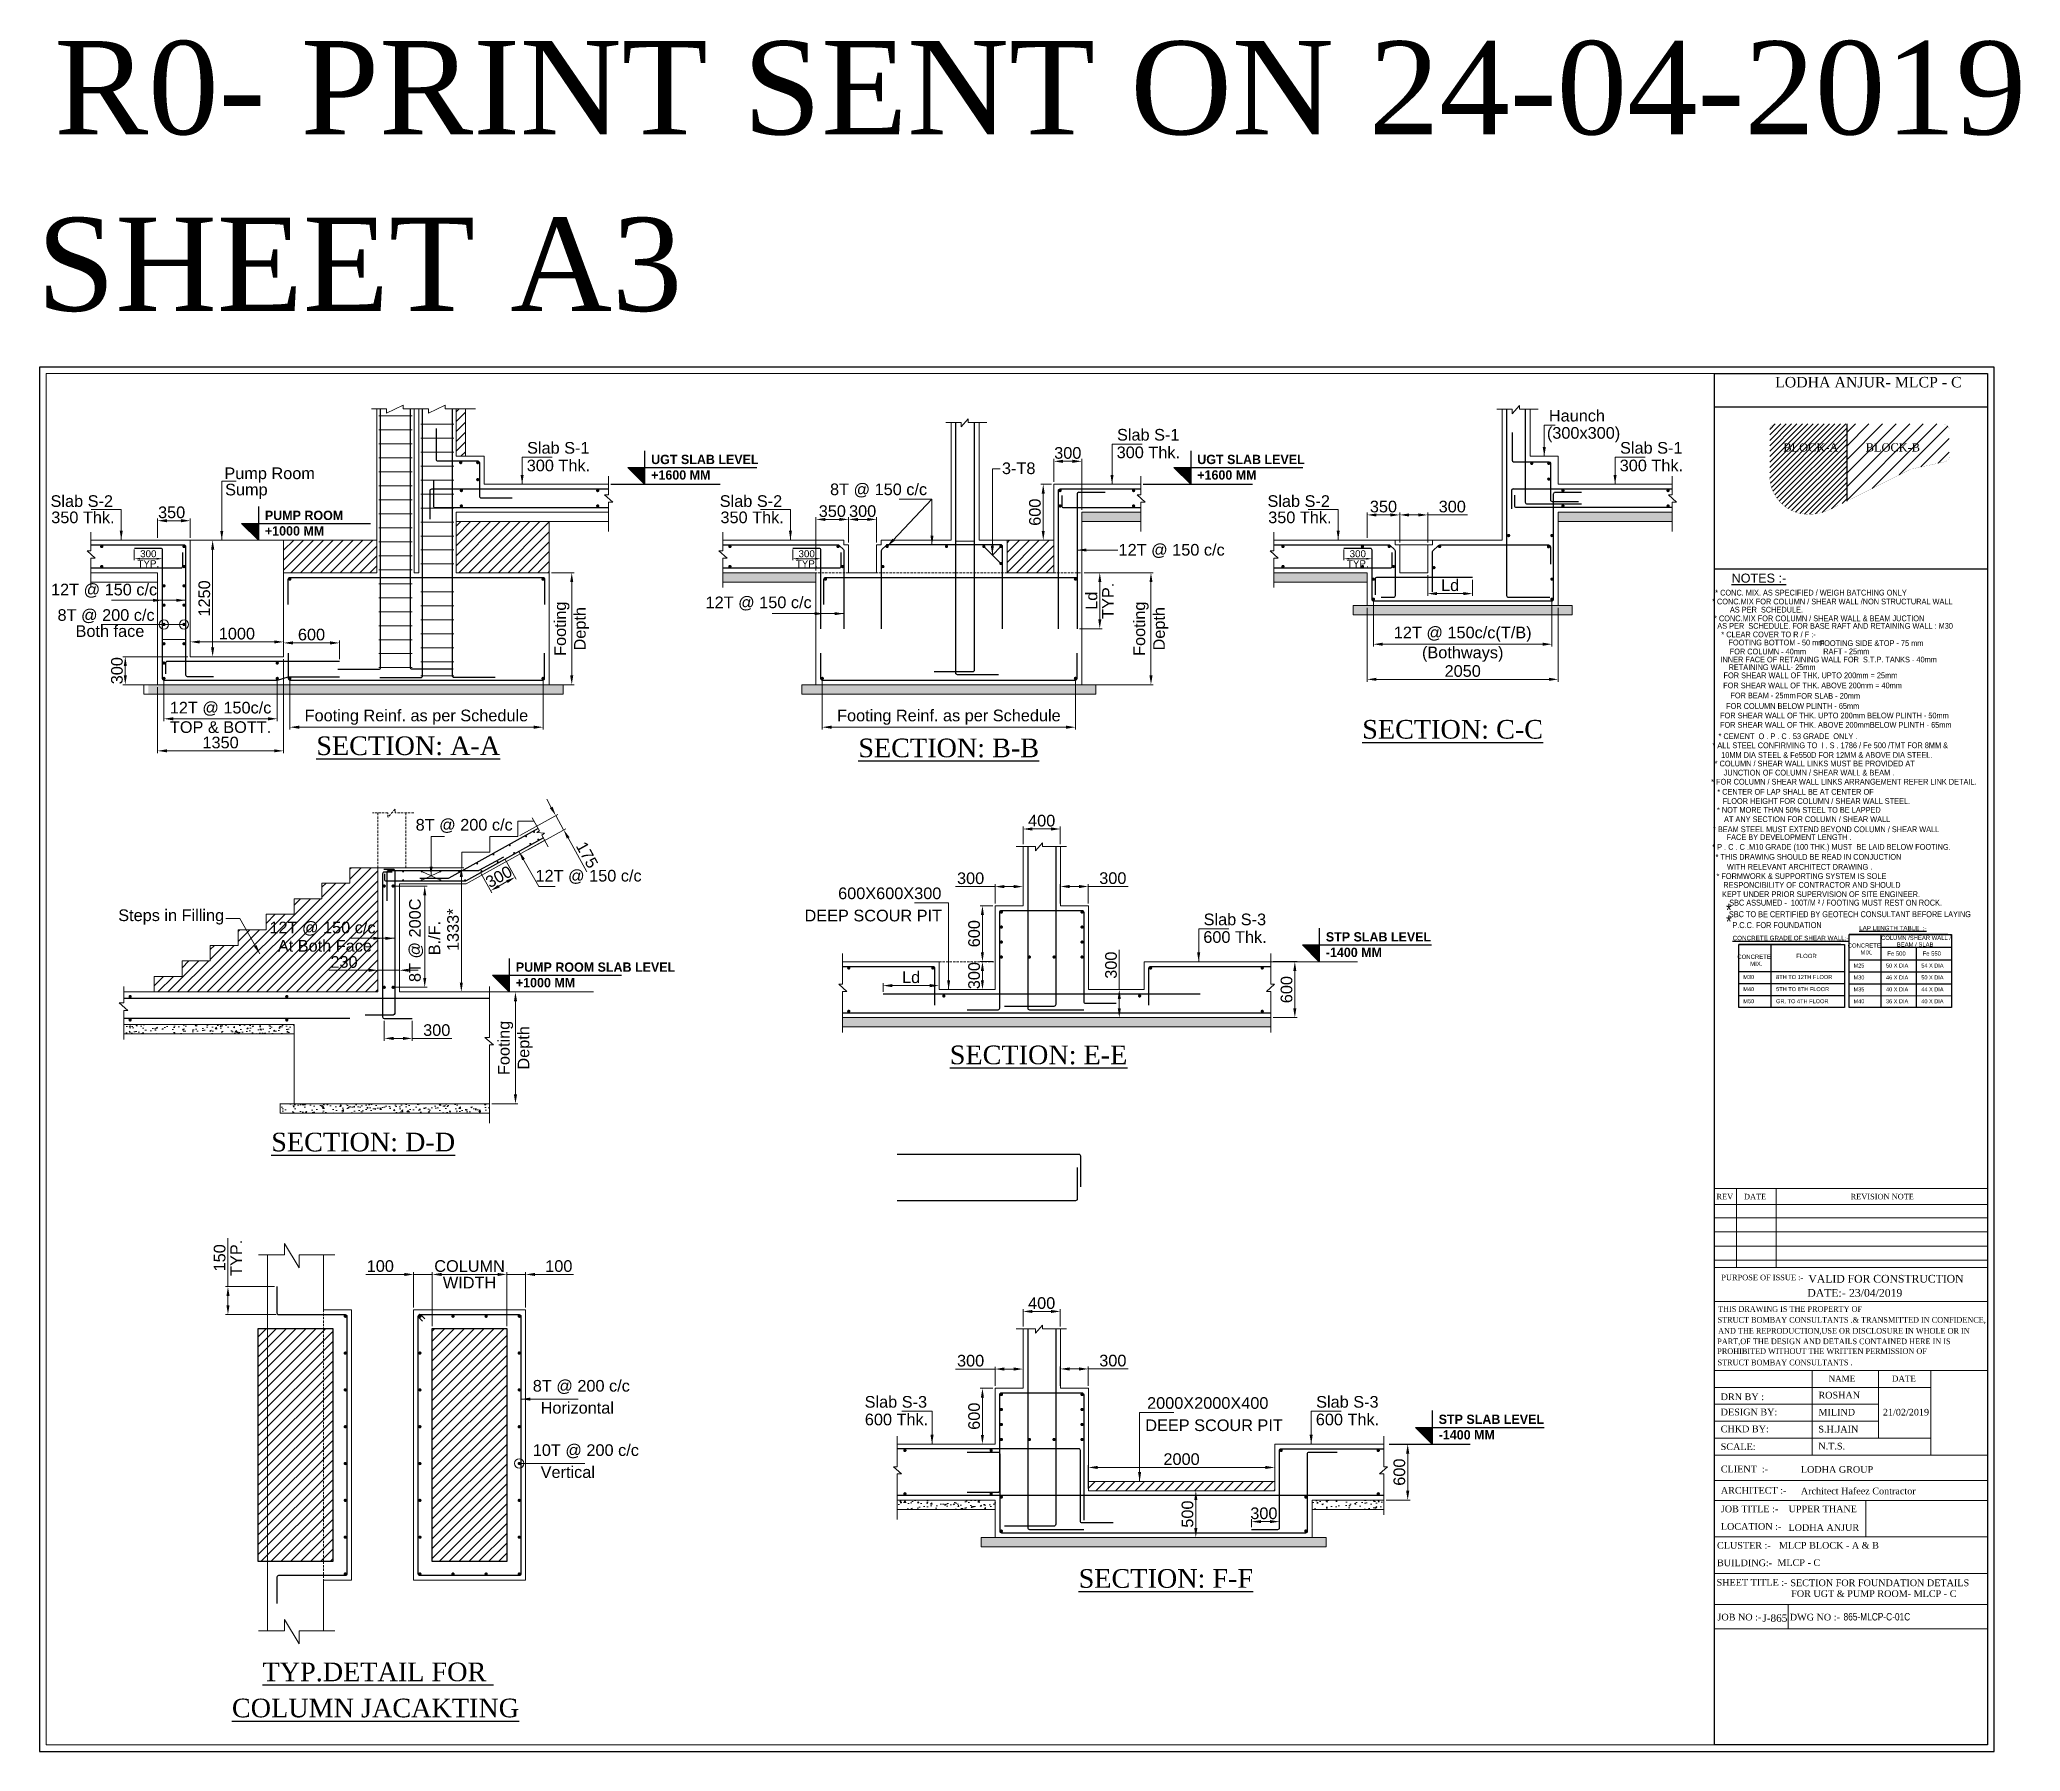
# Model space of a CAD drawing. Header units: millimetres. Extents: x 99112 to 332273, y 431815 to 552227.
# Drawn here: x 287338 to 308579, y 472574 to 490936 of the extents above; entities that cross this region are included whole.
import ezdxf
from ezdxf.enums import TextEntityAlignment as Align

# ---------------------------------------------------------------- set-up
doc = ezdxf.new("R2010")
doc.units = ezdxf.units.MM
doc.header["$LTSCALE"] = 100
doc.header["$MEASUREMENT"] = 0
doc.linetypes.add('HIDDEN', pattern=[0.375, 0.25, -0.125])
for name, color, linetype, lineweight in [('COL HATCH', 67, 'Continuous', 25), ('COLUMN', 84, 'Continuous', 30), ('CONCRETE', 7, 'Continuous', 20), ('D-sheet', 42, 'Continuous', 13), ('DIM', 8, 'Continuous', 13), ('DONUT', 2, 'Continuous', 20), ('LINE- 1', 7, 'Continuous', 25), ('LINKS', 3, 'Continuous', 18), ('MAIN TEXT', 6, 'Continuous', 30), ('P.C.C HATCH', 8, 'Continuous', 20), ('REINF', 4, 'Continuous', 30), ('S- LEVEL', 1, 'Continuous', 25), ('SHADE', 252, 'Continuous', 13), ('SUNK', 251, 'Continuous', 9), ('TEXT', 255, 'Continuous', 25)]:
    doc.layers.add(name, color=color, linetype=linetype, lineweight=lineweight)
doc.layers.add('Col. sch.', color=4, linetype='Continuous')
doc.layers.add('SHEET', color=7, linetype='Continuous')
doc.styles.add('03_ALL SECTIONS.$0$STD-125', font='', dxfattribs={"height": 250})
doc.styles.add('ARIAL', font='arial.ttf')
doc.styles.add('STYLE3', font='times.ttf', dxfattribs={"width": 0.8, "height": 12})
doc.styles.add('TIMES NEW ROMAN', font='times.ttf', dxfattribs={"width": 0.8, "height": 12})
doc.styles.get('03_ALL SECTIONS.$0$STD-125').set_extended_font_data('Century Gothic')
doc.dimstyles.new('50', dxfattribs={"dimscale": 50, "dimtxt": 2.5, "dimasz": 2, "dimexe": 0.5, "dimexo": 0.5, "dimgap": 0.5, "dimtad": 1, "dimdec": 0, "dimzin": 3, "dimdsep": 46, "dimtxsty": 'ARIAL', "dimcen": 0, "dimdle": 1, "dimclrd": 256, "dimclre": 256, "dimclrt": 7, "dimadec": 0, "dimazin": 0, "dimtfac": 1, "dimtdec": 0, "dimtmove": 0, "dimatfit": 3, "dimfxl": 0, "dimtolj": 1, "dimtzin": 0, "dimlwd": -1, "dimlwe": -1, "dimarcsym": 0})
pattern_1 = [(45, (-16411.61, 7370.51), (-53.033009, 53.033009), [])]
pattern_2 = [(45, (128092.24, -74894.924), (-53.033009, 53.033009), [])]
pattern_3 = [(50, (-39183.86, 6146.16), (143.452037, -12.550427), [15, -165]), (355, (-39183.86, 6146.16), (-27.750267, 150.438427), [12, -132]), (100.4514, (-39171.9, 6145.11), (115.701876, 137.88791), [12.748038, -140.228422]), (46.1842, (-39183.86, 6186.16), (213.44821, -33.103803), [22.5, -247.5]), (96.6356, (-39166.07, 6183.4), (186.93254, 194.823574), [19.12206, -210.3426]), (351.1842, (-39183.86, 6186.16), (186.93239, 194.82372), [18, -198]), (21, (-39163.86, 6176.16), (119.38141, -80.523778), [15, -165]), (326, (-39163.86, 6176.16), (48.663066, 145.03001), [12, -132]), (71.4514, (-39153.91, 6169.45), (168.044526, 64.5061), [12.748038, -140.228422]), (37.5, (-39183.86, 6146.16), (2.431971, 66.5787708), [0, -130.4, 0, -134, 0, -132.5]), (7.5, (-39183.86, 6146.16), (52.6139075, 78.882342), [0, -76.4, 0, -127.4, 0, -50.5]), (327.5, (-39228.46, 6146.16), (106.764487, -4.5109743), [0, -50, 0, -156, 0, -207]), (317.5, (-39248.46, 6146.16), (116.637234, 20.020996), [0, -65, 0, -103.6, 0, -147])]
pattern_4 = [(50, (-37992.83, 5286.42), (143.452037, -12.550427), [15, -165]), (355, (-37992.83, 5286.42), (-27.750267, 150.438427), [12, -132]), (100.4514, (-37980.88, 5285.38), (115.701876, 137.88791), [12.748038, -140.228422]), (46.1842, (-37992.83, 5326.42), (213.44821, -33.103803), [22.5, -247.5]), (96.6356, (-37975.04, 5323.67), (186.93254, 194.823574), [19.12206, -210.3426]), (351.1842, (-37992.83, 5326.42), (186.93239, 194.82372), [18, -198]), (21, (-37972.83, 5316.42), (119.38141, -80.523778), [15, -165]), (326, (-37972.83, 5316.42), (48.663066, 145.03001), [12, -132]), (71.4514, (-37962.88, 5309.71), (168.044526, 64.5061), [12.748038, -140.228422]), (37.5, (-37992.83, 5286.425), (2.431971, 66.5787708), [0, -130.4, 0, -134, 0, -132.5]), (7.5, (-37992.83, 5286.425), (52.6139075, 78.882342), [0, -76.4, 0, -127.4, 0, -50.5]), (327.5, (-38037.43, 5286.425), (106.764487, -4.5109743), [0, -50, 0, -156, 0, -207]), (317.5, (-38057.43, 5286.42), (116.637234, 20.020996), [0, -65, 0, -103.6, 0, -147])]

msp = doc.modelspace()

# ---------------------------------------------------------------- texts
at = {"layer": 'MAIN TEXT', "style": 'TIMES NEW ROMAN'}
for s, height, rotation, p in [('R0- PRINT SENT ON 24-04-2019', 1000, 359.99642, (287496, 489920)), ('SHEET A3', 1000, 359.99642, (287308.5, 488026.2, 389.1)), ('%%uSECTION: A-A', 200, 0.00358, (290305.4, 483261.1, 388.2)), ('%%uSECTION: B-B', 200, 0.00358, (296117.5, 483237.7, 388.2)), ('%%uSECTION: C-C', 200, 0.00358, (301521.6, 483437.4, -0.9)), ('%%uSECTION: E-E', 200, 0.00358, (297098.4, 479944.9, -0.9)), ('%%uSECTION: D-D', 200, 0.00358, (289822.5, 479009.9, -0.9)), ('%%uSECTION: F-F', 200, 0.00358, (298480.4, 474328.7, -0.9)), ('%%uTYP.DETAIL FOR ', 200, 0.00358, (289728.7, 473326.4, -390)), ('%%uCOLUMN JACAKTING', 200, 0.00358, (289400.5, 472939.2, -390))]:
    msp.add_text(s, height=height, rotation=rotation, dxfattribs=at).set_placement(p)
at = {"layer": 'S- LEVEL', "ltscale": 1000, "char_height": 100, "width": 2157.163, "attachment_point": 1, "style": '03_ALL SECTIONS.$0$STD-125'}
for s, insert in [('{\\fCentury Gothic|b1|i0|c0|p34;\\C1;UGT SLAB\\C256; \\C1;LEVEL\\C256; \\P+1600 MM }', (293896.4, 486482.3, 389.1)), ('{\\fCentury Gothic|b1|i0|c0|p34;\\C1;UGT SLAB\\C256; \\C1;LEVEL\\C256; \\P+1600 MM }', (299752.7, 486482.3, -335.1)), ('{\\fCentury Gothic|b1|i0|c0|p34;\\C1;PUMP ROOM\\P\\C256;+1000 MM }', (289754.5, 485882.3, 389.1)), ('{\\fCentury Gothic|b1|i0|c0|p34;\\C1;STP SLAB\\C256; \\C1;LEVEL\\C256; \\P-1400 MM }', (301131.2, 481361.2)), ('{\\fCentury Gothic|b1|i0|c0|p34;\\C1;PUMP ROOM SLAB\\C256; \\C1;LEVEL\\C256; \\P+1000 MM }', (292445.4, 481036.6, 389.1)), ('{\\fCentury Gothic|b1|i0|c0|p34;\\C1;STP SLAB\\C256; \\C1;LEVEL\\C256; \\P-1400 MM }', (302341.5, 476186.1))]:
    msp.add_mtext(s, dxfattribs=dict(at, insert=insert))
at = {"layer": 'SHEET', "color": 2, "style": 'STYLE3'}
for s, height, p in [('LODHA ANJUR- MLCP - C', 112.459, (305948.6, 487317.3)), ('BLOCK-A', 87.85, (306037.3, 486604.9)), ('BLOCK-B', 87.85, (306920.4, 486604.9))]:
    msp.add_text(s, height=height, dxfattribs=at).set_placement(p, align=Align.TOP_LEFT)
at = {"layer": 'SHEET', "style": 'STYLE3'}
for s, height, p in [('REV', 59.26, (305320, 478495.4, 0)), ('DATE', 59.26, (305615.3, 478495.4, 0)), ('REVISION NOTE', 59.262, (306758.8, 478495.4, 0)), ('PURPOSE OF ISSUE :-', 59.262, (305372.2, 477627.5, 0)), ('NAME', 63.96, (306523.1, 476540.4)), ('DATE', 63.96, (307201.6, 476540.4)), ('DRN BY :', 71.95, (305365.2, 476341.3)), ('DESIGN BY:', 71.95, (305365.2, 476178.1)), ('CHKD BY:', 71.95, (305365.2, 475996.7)), ('SCALE:', 71.95, (305365.2, 475806.8)), ('CLIENT  :-', 71.95, (305366.9, 475566.8)), ('ARCHITECT :-', 71.951, (305366.9, 475337.7)), ('JOB TITLE :-', 71.951, (305366.9, 475138.6, 0)), ('LOCATION :-', 71.951, (305366.9, 474950.7, 0)), ('CLUSTER :-', 71.95, (305325.7, 474747.9, 0)), ('BUILDING:-', 71.95, (305325.7, 474560, 0)), ('SHEET TITLE :-', 71.951, (305321.1, 474350.5, 0)), ('JOB NO :-', 71.95, (305330.5, 473978, 0)), ('DWG NO :-', 71.95, (306106.4, 473978))]:
    msp.add_text(s, height=height, dxfattribs=at).set_placement(p)
at = {"layer": 'SHEET', "color": 6, "style": 'STYLE3'}
for s, height, p in [('DATE:- ', 82.97, (306294.7, 477450.6)), ('VALID FOR CONSTRUCTION', 82.966, (306305.6, 477602.2)), ('23/04/2019', 82.97, (306741.9, 477450.6))]:
    msp.add_text(s, height=height, dxfattribs=at).set_placement(p)
at = {"layer": 'SHEET', "color": 4}
for s, height, style, width, p in [('THIS DRAWING IS THE PROPERTY OF ', 61.02, 'STYLE3', 0.9, (305337.6, 477288.3, 0)), ('STRUCT BOMBAY CONSULTANTS .& TRANSMITTED IN CONFIDENCE,', 61.02, 'STYLE3', 0.9, (305331.5, 477172.2, 0)), ('AND THE REPRODUCTION,USE OR DISCLOSURE IN WHOLE OR IN', 61.02, 'STYLE3', 0.9, (305337.6, 477054.3, 0)), ('PART,OF THE DESIGN AND DETAILS CONTAINED HERE IN IS', 61.02, 'STYLE3', 0.9, (305328.5, 476941.9, 0)), ('PROHIBITED WITHOUT THE WRITTEN PERMISSION OF', 61.02, 'STYLE3', 0.9, (305328.5, 476836.6, 0)), ('STRUCT BOMBAY CONSULTANTS .', 61.02, 'STYLE3', 0.9, (305331.5, 476715.2, 0)), ('865-MLCP-C-01C', 79.945, 'ARIAL', 0.8, (306682.9, 473978))]:
    msp.add_text(s, height=height, dxfattribs=dict(at, style=style, width=width)).set_placement(p)
at = {"layer": 'SHEET', "color": 4, "style": 'STYLE3'}
for s, height, p in [('ROSHAN', 71.95, (306413.5, 476359.2)), ('MILIND', 71.95, (306413.9, 476176.2)), ('21/02/2019', 71.95, (307104.6, 476176.2)), ('S.H.JAIN', 71.95, (306412.7, 475994.1)), ('N.T.S.', 71.95, (306412.7, 475812)), ('LODHA GROUP', 71.951, (306224.9, 475561.9, 0)), ('Architect Hafeez Contractor', 71.951, (306224.9, 475331.2)), ('UPPER THANE', 71.951, (306093.3, 475138.6)), ('LODHA ANJUR', 71.951, (306092.3, 474938.7)), ('MLCP BLOCK - A & B', 71.951, (305990.1, 474747.9, 0)), ('MLCP - C', 71.95, (305973.3, 474562.7, 0)), ('SECTION FOR FOUNDATION DETAILS', 71.951, (306112.8, 474345.9, 0)), ('FOR UGT & PUMP ROOM- MLCP - C', 71.951, (306121.3, 474230, 0)), ('J-865', 79.95, (305812.4, 473963.7, 0))]:
    msp.add_text(s, height=height, dxfattribs=at).set_placement(p)
at = {"layer": 'TEXT', "style": 'ARIAL'}
for s, p in [('Haunch', (303522.9, 486839.2, 389.1)), ('(300x300)', (303501.7, 486654.3, 389.1)), ('3-T8', (297658.3, 486274.8, 389.1)), ('8T @ 150 c/c', (295814.5, 486048.9, 389.1)), ('12T @ 150 c/c', (298908.6, 485400.6, 389.1)), ('12T @ 150 c/c', (287460.7, 484973.8, 389.1)), ('12T @ 150 c/c', (294479.9, 484836.6, 389.1)), ('8T @ 200 c/c', (287530.7, 484700.8, 389.1)), ('Both face', (287724, 484528.5, 389.1)), ('8T @ 200 c/c', (291370.9, 482450.9, 1167.3)), ('12T @ 150 c/c', (292656.1, 481904.4, 1167.3)), ('600X600X300', (295901.4, 481715.5, -389.1)), ('DEEP SCOUR PIT', (295541, 481476.8, -389.1)), ('12T @ 150 c/c', (289803, 481348.7, 1167.3)), ('At Both Face', (289893, 481152.2, 1167.3)), ('8T @ 200 c/c', (292627, 476432.7)), ('Horizontal', (292711.3, 476197)), ('2000X2000X400', (299214.4, 476248.3, 389.1)), ('DEEP SCOUR PIT', (299195.2, 476009.6, 389.1)), ('10T @ 200 c/c', (292627, 475742.9)), ('Vertical', (292711.3, 475507.2))]:
    msp.add_text(s, height=125, dxfattribs=at).set_placement(p)
for s, rotation, p in [('Slab S-1', 0, (292565.8, 486494, 389.1)), ('Slab S-1', 0, (298891.8, 486634.3, 389.1)), ('Slab S-1', 0, (304286.2, 486494, 389.1)), ('300 Thk.', 360, (292562.2, 486304.9, 389.1)), ('300 Thk.', 360, (298888.3, 486445.3, 389.1)), ('300 Thk.', 360, (304282.6, 486304.9, 389.1)), ('Pump Room', 0, (289320.1, 486221, 0)), ('Slab S-2', 0, (287455.6, 485923, 0)), ('Sump', 0, (289327.7, 486046.3, 0)), ('Slab S-2', 0, (294631.8, 485923, 0)), ('Slab S-2', 0, (300505.4, 485923, 0)), ('350 Thk.', 0, (287463.2, 485748.3, 0)), ('350 Thk.', 0, (294639.5, 485748.3, 0)), ('350 Thk.', 0, (300513.1, 485748.3, 0)), ('Steps in Filling', 360, (288181.6, 481480.2, 778.2)), ('Slab S-3', 0, (299820.8, 481435.7, 389.1)), ('600 Thk.', 360, (299817.3, 481246.6, 389.1)), ('Slab S-3', 360, (296185.4, 476260.5, 389.1)), ('Slab S-3', 0, (301027.3, 476260.5, 389.1)), ('600 Thk.', 0, (296187.8, 476071.5, 389.1)), ('600 Thk.', 360, (301023.8, 476071.5, 389.1))]:
    msp.add_text(s, height=125, rotation=rotation, dxfattribs=at).set_placement(p)

# ---------------------------------------------------------------- blocks, each defined once
blk = doc.blocks.new('*D560')
at = {"layer": 'DIM', "transparency": 16777216}
for p, q in [((298539, 485216), (299281, 485216)), ((299256, 485116), (299256, 484116)), ((298539, 484016), (299281, 484016))]:
    blk.add_line(p, q, dxfattribs=at)
for points in [[(299273, 485116), (299240, 485116), (299256, 485216)], [(299240, 484116), (299273, 484116), (299256, 484016)]]:
    blk.add_solid(points, dxfattribs=at)
at = {"layer": 'DIM', "color": 7, "transparency": 16777216, "char_height": 125, "attachment_point": 5, "rotation": 90, "style": 'ARIAL'}
for s, insert in [('\\A1;Footing', (299150, 484616)), ('Depth', (299361, 484616))]:
    blk.add_mtext(s, dxfattribs=dict(at, insert=insert))
blk = doc.blocks.new('*D561')
at = {"layer": 'SUNK', "transparency": 16777216}
for p, q in [((300567, 481045), (300824, 481045)), ((300799, 480945), (300799, 480545)), ((300567, 480445), (300824, 480445))]:
    blk.add_line(p, q, dxfattribs=at)
for points in [[(300815, 480945), (300782, 480945), (300799, 481045)], [(300782, 480545), (300815, 480545), (300799, 480445)]]:
    blk.add_solid(points, dxfattribs=at)
at = {"layer": 'SUNK', "color": 7, "transparency": 16777216, "insert": (300710, 480745), "char_height": 125, "attachment_point": 5, "rotation": 90, "style": 'ARIAL'}
blk.add_mtext('\\A1;600', dxfattribs=at)
blk = doc.blocks.new('*D562')
at = {"layer": 'SUNK', "transparency": 16777216}
for p, q in [((297884, 482305), (297884, 482493)), ((297984, 482468), (298184, 482468)), ((298284, 482305), (298284, 482493))]:
    blk.add_line(p, q, dxfattribs=at)
for points in [[(297984, 482485), (297984, 482451), (297884, 482468)], [(298184, 482451), (298184, 482485), (298284, 482468)]]:
    blk.add_solid(points, dxfattribs=at)
at = {"layer": 'SUNK', "color": 7, "transparency": 16777216, "insert": (298084, 482557), "char_height": 125, "attachment_point": 5, "style": 'ARIAL'}
blk.add_mtext('\\A1;400', dxfattribs=at)
blk = doc.blocks.new('*D563')
at = {"layer": 'SUNK', "transparency": 16777216}
for p, q in [((298284, 481670), (298284, 481876)), ((298384, 481851), (298484, 481851)), ((298584, 481670), (298584, 481876)), ((298584, 481851), (299010, 481851))]:
    blk.add_line(p, q, dxfattribs=at)
for points in [[(298384, 481868), (298384, 481834), (298284, 481851)], [(298484, 481834), (298484, 481868), (298584, 481851)]]:
    blk.add_solid(points, dxfattribs=at)
at = {"layer": 'SUNK', "color": 7, "transparency": 16777216, "insert": (298847, 481940), "char_height": 125, "attachment_point": 5, "style": 'ARIAL'}
blk.add_mtext('\\A1;300', dxfattribs=at)
blk = doc.blocks.new('*D627')
at = {"layer": 'DIM', "transparency": 16777216}
for p, q in [((291686, 482053), (291886, 482053)), ((291861, 481953), (291861, 480820)), ((291373, 480720), (291886, 480720))]:
    blk.add_line(p, q, dxfattribs=at)
for points in [[(291877, 481953), (291844, 481953), (291861, 482053)], [(291844, 480820), (291877, 480820), (291861, 480720)]]:
    blk.add_solid(points, dxfattribs=at)
at = {"layer": 'DIM', "color": 7, "transparency": 16777216, "insert": (291772, 481387), "char_height": 125, "attachment_point": 5, "rotation": 90, "style": 'ARIAL'}
blk.add_mtext('\\A1;1333*', dxfattribs=at)
blk = doc.blocks.new('*D628')
at = {"layer": 'DIM', "transparency": 16777216}
for p, q in [((292488, 482399), (292895, 482624)), ((292824, 482700), (292776, 482787)), ((292873, 482612), (292958, 482459)), ((292573, 482246), (292980, 482471)), ((293007, 482372), (293208, 482009))]:
    blk.add_line(p, q, dxfattribs=at)
for points in [[(292810, 482692), (292839, 482708), (292873, 482612)], [(293021, 482380), (292992, 482364), (292958, 482459)]]:
    blk.add_solid(points, dxfattribs=at)
at = {"layer": 'DIM', "color": 7, "transparency": 16777216, "insert": (293209, 482190), "char_height": 125, "attachment_point": 5, "rotation": 299.0522, "style": 'ARIAL'}
blk.add_mtext('\\A1;175', dxfattribs=at)
blk = doc.blocks.new('*D629')
at = {"layer": 'DIM', "transparency": 16777216}
for p, q in [((291154, 481856), (291493, 481856)), ((291468, 481756), (291468, 480870)), ((291154, 480770), (291493, 480770))]:
    blk.add_line(p, q, dxfattribs=at)
for points in [[(291485, 481756), (291452, 481756), (291468, 481856)], [(291452, 480870), (291485, 480870), (291468, 480770)]]:
    blk.add_solid(points, dxfattribs=at)
at = {"layer": 'DIM', "color": 7, "transparency": 16777216, "insert": (291468, 481274), "char_height": 125, "attachment_point": 5, "rotation": 90, "style": 'ARIAL'}
blk.add_mtext('\\A1;8T @ 200C\\P B./F.', dxfattribs=at)
blk = doc.blocks.new('*D630')
at = {"layer": 'DIM', "transparency": 16777216}
for p, q in [((292065, 482003), (292187, 481784)), ((292328, 482149), (292450, 481929)), ((292350, 481903), (292263, 481854))]:
    blk.add_line(p, q, dxfattribs=at)
for points in [[(292255, 481869), (292271, 481840), (292175, 481806)], [(292358, 481888), (292342, 481917), (292438, 481951)]]:
    blk.add_solid(points, dxfattribs=at)
at = {"layer": 'DIM', "color": 7, "transparency": 16777216, "insert": (292263, 481956), "char_height": 125, "attachment_point": 5, "rotation": 29.0522, "style": 'ARIAL'}
blk.add_mtext('\\A1;300', dxfattribs=at)
blk = doc.blocks.new('*D631')
at = {"layer": 'DIM', "transparency": 16777216}
for p, q in [((291549, 477134), (291549, 477715)), ((292349, 477134), (292349, 477715)), ((292249, 477690), (291649, 477690))]:
    blk.add_line(p, q, dxfattribs=at)
for points in [[(291649, 477706), (291649, 477673), (291549, 477690)], [(292249, 477673), (292249, 477706), (292349, 477690)]]:
    blk.add_solid(points, dxfattribs=at)
at = {"layer": 'DIM', "color": 7, "transparency": 16777216, "char_height": 125, "attachment_point": 5, "style": 'ARIAL'}
for s, insert in [('\\A1;COLUMN', (291949, 477779)), ('WIDTH', (291949, 477602))]:
    blk.add_mtext(s, dxfattribs=dict(at, insert=insert))
blk = doc.blocks.new('*D632')
at = {"layer": 'DIM', "transparency": 16777216}
for p, q in [((292349, 477334), (292349, 477715)), ((292549, 477334), (292549, 477715)), ((292249, 477690), (292149, 477690)), ((292349, 477690), (292549, 477690)), ((292649, 477690), (293063, 477690))]:
    blk.add_line(p, q, dxfattribs=at)
for points in [[(292249, 477673), (292249, 477706), (292349, 477690)], [(292649, 477706), (292649, 477673), (292549, 477690)]]:
    blk.add_solid(points, dxfattribs=at)
at = {"layer": 'DIM', "color": 7, "transparency": 16777216, "insert": (292906, 477779), "char_height": 125, "attachment_point": 5, "style": 'ARIAL'}
blk.add_mtext('\\A1;100', dxfattribs=at)
blk = doc.blocks.new('*D633')
at = {"layer": 'DIM', "transparency": 16777216}
for p, q in [((291349, 477334), (291349, 477715)), ((291549, 477334), (291549, 477715)), ((291249, 477690), (290835, 477690)), ((291549, 477690), (291349, 477690)), ((291649, 477690), (291749, 477690))]:
    blk.add_line(p, q, dxfattribs=at)
for points in [[(291249, 477673), (291249, 477706), (291349, 477690)], [(291649, 477706), (291649, 477673), (291549, 477690)]]:
    blk.add_solid(points, dxfattribs=at)
at = {"layer": 'DIM', "color": 7, "transparency": 16777216, "insert": (290992, 477779), "char_height": 125, "attachment_point": 5, "style": 'ARIAL'}
blk.add_mtext('\\A1;100', dxfattribs=at)
blk = doc.blocks.new('*D634')
at = {"layer": 'DIM', "transparency": 16777216}
for p, q in [((289358, 477559), (289358, 478078)), ((289859, 477559), (289333, 477559)), ((289358, 477359), (289358, 477459)), ((289876, 477259), (289333, 477259))]:
    blk.add_line(p, q, dxfattribs=at)
for points in [[(289375, 477459), (289342, 477459), (289358, 477559)], [(289342, 477359), (289375, 477359), (289358, 477259)]]:
    blk.add_solid(points, dxfattribs=at)
at = {"layer": 'DIM', "color": 7, "transparency": 16777216, "char_height": 125, "attachment_point": 5, "rotation": 90, "style": 'ARIAL'}
for s, insert in [('\\A1;150', (289269, 477868)), ('TYP.', (289446, 477868))]:
    blk.add_mtext(s, dxfattribs=dict(at, insert=insert))
blk = doc.blocks.new('*D635')
at = {"layer": 'DIM', "transparency": 16777216}
for p, q in [((292829, 485216), (293070, 485216)), ((293045, 485116), (293045, 484116)), ((292829, 484016), (293070, 484016))]:
    blk.add_line(p, q, dxfattribs=at)
for points in [[(293061, 485116), (293028, 485116), (293045, 485216)], [(293028, 484116), (293061, 484116), (293045, 484016)]]:
    blk.add_solid(points, dxfattribs=at)
at = {"layer": 'DIM', "color": 7, "transparency": 16777216, "char_height": 125, "attachment_point": 5, "rotation": 90, "style": 'ARIAL'}
for s, insert in [('\\A1;Footing', (292939, 484616)), ('Depth', (293150, 484616))]:
    blk.add_mtext(s, dxfattribs=dict(at, insert=insert))
blk = doc.blocks.new('*D636')
at = {"layer": 'DIM', "transparency": 16777216}
for p, q in [((288979, 485566), (289219, 485566)), ((289194, 484416), (289194, 485466)), ((288979, 484316), (289219, 484316))]:
    blk.add_line(p, q, dxfattribs=at)
for points in [[(289211, 485466), (289177, 485466), (289194, 485566)], [(289177, 484416), (289211, 484416), (289194, 484316)]]:
    blk.add_solid(points, dxfattribs=at)
at = {"layer": 'DIM', "color": 7, "transparency": 16777216, "insert": (289105, 484941), "char_height": 125, "attachment_point": 5, "rotation": 90, "style": 'ARIAL'}
blk.add_mtext('\\A1;1250', dxfattribs=at)
blk = doc.blocks.new('*D637')
at = {"layer": 'DIM', "transparency": 16777216}
for p, q in [((288954, 484341), (288954, 484500)), ((289854, 484475), (289054, 484475)), ((289954, 484341), (289954, 484500))]:
    blk.add_line(p, q, dxfattribs=at)
for points in [[(289054, 484491), (289054, 484458), (288954, 484475)], [(289854, 484458), (289854, 484491), (289954, 484475)]]:
    blk.add_solid(points, dxfattribs=at)
at = {"layer": 'DIM', "color": 7, "transparency": 16777216, "insert": (289454, 484563), "char_height": 125, "attachment_point": 5, "style": 'ARIAL'}
blk.add_mtext('\\A1;1000', dxfattribs=at)
blk = doc.blocks.new('*D638')
at = {"layer": 'DIM', "transparency": 16777216}
for p, q in [((291034, 480410), (291034, 480197)), ((291334, 480410), (291334, 480197)), ((291234, 480222), (291134, 480222)), ((291334, 480222), (291760, 480222))]:
    blk.add_line(p, q, dxfattribs=at)
for points in [[(291134, 480238), (291134, 480205), (291034, 480222)], [(291234, 480205), (291234, 480238), (291334, 480222)]]:
    blk.add_solid(points, dxfattribs=at)
at = {"layer": 'DIM', "color": 7, "transparency": 16777216, "insert": (291597, 480310), "char_height": 125, "attachment_point": 5, "style": 'ARIAL'}
blk.add_mtext('\\A1;300', dxfattribs=at)
blk = doc.blocks.new('*D639')
at = {"layer": 'DIM', "transparency": 16777216}
for p, q in [((292189, 480720), (292466, 480720)), ((292441, 479620), (292441, 480620)), ((292189, 479520), (292466, 479520))]:
    blk.add_line(p, q, dxfattribs=at)
for points in [[(292458, 480620), (292425, 480620), (292441, 480720)], [(292425, 479620), (292458, 479620), (292441, 479520)]]:
    blk.add_solid(points, dxfattribs=at)
at = {"layer": 'DIM', "color": 7, "transparency": 16777216, "char_height": 125, "attachment_point": 5, "rotation": 90, "style": 'ARIAL'}
for s, insert in [('\\A1;Footing', (292335, 480120)), ('Depth', (292546, 480120))]:
    blk.add_mtext(s, dxfattribs=dict(at, insert=insert))
blk = doc.blocks.new('*D640')
at = {"layer": 'DIM', "transparency": 16777216}
for p, q in [((301641, 484908), (301641, 484425)), ((303556, 484908), (303556, 484425)), ((303456, 484450), (301741, 484450))]:
    blk.add_line(p, q, dxfattribs=at)
for points in [[(301741, 484467), (301741, 484433), (301641, 484450)], [(303456, 484433), (303456, 484467), (303556, 484450)]]:
    blk.add_solid(points, dxfattribs=at)
at = {"layer": 'DIM', "color": 7, "transparency": 16777216, "char_height": 125, "attachment_point": 5, "style": 'ARIAL'}
for s, insert in [('\\A1;12T @ 150c/c(T/B)', (302599, 484557)), ('(Bothways)', (302599, 484343))]:
    blk.add_mtext(s, dxfattribs=dict(at, insert=insert))
blk = doc.blocks.new('*D641')
at = {"layer": 'DIM', "transparency": 16777216}
for p, q in [((301574, 485591), (301574, 485862)), ((301674, 485837), (301824, 485837)), ((301924, 485541), (301924, 485862))]:
    blk.add_line(p, q, dxfattribs=at)
for points in [[(301674, 485853), (301674, 485820), (301574, 485837)], [(301824, 485820), (301824, 485853), (301924, 485837)]]:
    blk.add_solid(points, dxfattribs=at)
at = {"layer": 'DIM', "color": 7, "transparency": 16777216, "insert": (301749, 485926), "char_height": 125, "attachment_point": 5, "style": 'ARIAL'}
blk.add_mtext('\\A1;350', dxfattribs=at)
blk = doc.blocks.new('*D642')
at = {"layer": 'DIM', "transparency": 16777216}
for p, q in [((301924, 485541), (301924, 485862)), ((302024, 485837), (302124, 485837)), ((302224, 485541), (302224, 485862)), ((302224, 485837), (302649, 485837))]:
    blk.add_line(p, q, dxfattribs=at)
for points in [[(302024, 485853), (302024, 485820), (301924, 485837)], [(302124, 485820), (302124, 485853), (302224, 485837)]]:
    blk.add_solid(points, dxfattribs=at)
at = {"layer": 'DIM', "color": 7, "transparency": 16777216, "insert": (302487, 485926), "char_height": 125, "attachment_point": 5, "style": 'ARIAL'}
blk.add_mtext('\\A1;300', dxfattribs=at)
blk = doc.blocks.new('*D643')
at = {"layer": 'DIM', "transparency": 16777216}
for p, q in [((301574, 484841), (301574, 484048)), ((303624, 484841), (303624, 484048)), ((301674, 484073), (303524, 484073))]:
    blk.add_line(p, q, dxfattribs=at)
for points in [[(301674, 484090), (301674, 484057), (301574, 484073)], [(303524, 484057), (303524, 484090), (303624, 484073)]]:
    blk.add_solid(points, dxfattribs=at)
at = {"layer": 'DIM', "color": 7, "transparency": 16777216, "insert": (302599, 484162), "char_height": 125, "attachment_point": 5, "style": 'ARIAL'}
blk.add_mtext('\\A1;2050', dxfattribs=at)
blk = doc.blocks.new('*D644')
at = {"layer": 'DIM', "transparency": 16777216}
for p, q in [((298189, 486166), (298076, 486166)), ((298101, 485666), (298101, 486066)), ((298189, 485566), (298076, 485566))]:
    blk.add_line(p, q, dxfattribs=at)
for points in [[(298117, 486066), (298084, 486066), (298101, 486166)], [(298084, 485666), (298117, 485666), (298101, 485566)]]:
    blk.add_solid(points, dxfattribs=at)
at = {"layer": 'DIM', "color": 7, "transparency": 16777216, "insert": (298012, 485866), "char_height": 125, "attachment_point": 5, "rotation": 90, "style": 'ARIAL'}
blk.add_mtext('\\A1;600', dxfattribs=at)
blk = doc.blocks.new('*D645')
at = {"layer": 'DIM', "transparency": 16777216}
for p, q in [((297559, 481645), (297424, 481645)), ((297449, 481145), (297449, 481545)), ((297559, 481045), (297424, 481045))]:
    blk.add_line(p, q, dxfattribs=at)
for points in [[(297465, 481545), (297432, 481545), (297449, 481645)], [(297432, 481145), (297465, 481145), (297449, 481045)]]:
    blk.add_solid(points, dxfattribs=at)
at = {"layer": 'DIM', "color": 7, "transparency": 16777216, "insert": (297360, 481345), "char_height": 125, "attachment_point": 5, "rotation": 90, "style": 'ARIAL'}
blk.add_mtext('\\A1;600', dxfattribs=at)
blk = doc.blocks.new('*D646')
at = {"layer": 'DIM', "transparency": 16777216}
for p, q in [((297584, 481850), (297159, 481850)), ((297584, 481670), (297584, 481875)), ((297784, 481850), (297684, 481850)), ((297884, 481670), (297884, 481875))]:
    blk.add_line(p, q, dxfattribs=at)
for points in [[(297684, 481867), (297684, 481833), (297584, 481850)], [(297784, 481833), (297784, 481867), (297884, 481850)]]:
    blk.add_solid(points, dxfattribs=at)
at = {"layer": 'DIM', "color": 7, "transparency": 16777216, "insert": (297322, 481939), "char_height": 125, "attachment_point": 5, "style": 'ARIAL'}
blk.add_mtext('\\A1;300', dxfattribs=at)
blk = doc.blocks.new('*D650')
at = {"layer": 'SUNK', "transparency": 16777216}
for p, q in [((301836, 475869), (302034, 475869)), ((302009, 475769), (302009, 475369)), ((301777, 475269), (302034, 475269))]:
    blk.add_line(p, q, dxfattribs=at)
for points in [[(302026, 475769), (301992, 475769), (302009, 475869)], [(301992, 475369), (302026, 475369), (302009, 475269)]]:
    blk.add_solid(points, dxfattribs=at)
at = {"layer": 'SUNK', "color": 7, "transparency": 16777216, "insert": (301920, 475569), "char_height": 125, "attachment_point": 5, "rotation": 90, "style": 'ARIAL'}
blk.add_mtext('\\A1;600', dxfattribs=at)
blk = doc.blocks.new('*D647')
at = {"layer": 'SUNK', "transparency": 16777216}
for p, q in [((297884, 477130), (297884, 477318)), ((297984, 477293), (298184, 477293)), ((298284, 477130), (298284, 477318))]:
    blk.add_line(p, q, dxfattribs=at)
for points in [[(297984, 477309), (297984, 477276), (297884, 477293)], [(298184, 477276), (298184, 477309), (298284, 477293)]]:
    blk.add_solid(points, dxfattribs=at)
at = {"layer": 'SUNK', "color": 7, "transparency": 16777216, "insert": (298084, 477382), "char_height": 125, "attachment_point": 5, "style": 'ARIAL'}
blk.add_mtext('\\A1;400', dxfattribs=at)
blk = doc.blocks.new('*D651')
at = {"layer": 'SUNK', "transparency": 16777216}
for p, q in [((298284, 476494), (298284, 476701)), ((298384, 476676), (298484, 476676)), ((298584, 476494), (298584, 476701)), ((298584, 476676), (299010, 476676))]:
    blk.add_line(p, q, dxfattribs=at)
for points in [[(298384, 476693), (298384, 476659), (298284, 476676)], [(298484, 476659), (298484, 476693), (298584, 476676)]]:
    blk.add_solid(points, dxfattribs=at)
at = {"layer": 'SUNK', "color": 7, "transparency": 16777216, "insert": (298847, 476765), "char_height": 125, "attachment_point": 5, "style": 'ARIAL'}
blk.add_mtext('\\A1;300', dxfattribs=at)
blk = doc.blocks.new('*D648')
at = {"layer": 'DIM', "transparency": 16777216}
for p, q in [((297559, 476469), (297424, 476469)), ((297449, 475969), (297449, 476369)), ((297559, 475869), (297424, 475869))]:
    blk.add_line(p, q, dxfattribs=at)
for points in [[(297465, 476369), (297432, 476369), (297449, 476469)], [(297432, 475969), (297465, 475969), (297449, 475869)]]:
    blk.add_solid(points, dxfattribs=at)
at = {"layer": 'DIM', "color": 7, "transparency": 16777216, "insert": (297360, 476169), "char_height": 125, "attachment_point": 5, "rotation": 90, "style": 'ARIAL'}
blk.add_mtext('\\A1;600', dxfattribs=at)
blk = doc.blocks.new('*D649')
at = {"layer": 'DIM', "transparency": 16777216}
for p, q in [((297584, 476675), (297159, 476675)), ((297584, 476494), (297584, 476700)), ((297784, 476675), (297684, 476675)), ((297884, 476494), (297884, 476700))]:
    blk.add_line(p, q, dxfattribs=at)
for points in [[(297684, 476692), (297684, 476658), (297584, 476675)], [(297784, 476658), (297784, 476692), (297884, 476675)]]:
    blk.add_solid(points, dxfattribs=at)
at = {"layer": 'DIM', "color": 7, "transparency": 16777216, "insert": (297322, 476764), "char_height": 125, "attachment_point": 5, "style": 'ARIAL'}
blk.add_mtext('\\A1;300', dxfattribs=at)
blk = doc.blocks.new('*D652')
at = {"layer": 'DIM', "transparency": 16777216}
for p, q in [((297559, 481045), (297424, 481045)), ((297449, 480945), (297449, 480845)), ((297559, 480745), (297424, 480745))]:
    blk.add_line(p, q, dxfattribs=at)
for points in [[(297465, 480945), (297432, 480945), (297449, 481045)], [(297432, 480845), (297465, 480845), (297449, 480745)]]:
    blk.add_solid(points, dxfattribs=at)
at = {"layer": 'DIM', "color": 7, "transparency": 16777216, "insert": (297360, 480895), "char_height": 125, "attachment_point": 5, "rotation": 90, "style": 'ARIAL'}
blk.add_mtext('\\A1;300', dxfattribs=at)
blk = doc.blocks.new('*D653')
at = {"layer": 'DIM', "transparency": 16777216}
for p, q in [((298584, 475394), (298584, 475644)), ((300484, 475619), (298684, 475619)), ((300584, 475394), (300584, 475644))]:
    blk.add_line(p, q, dxfattribs=at)
for points in [[(298684, 475636), (298684, 475603), (298584, 475619)], [(300484, 475603), (300484, 475636), (300584, 475619)]]:
    blk.add_solid(points, dxfattribs=at)
at = {"layer": 'DIM', "color": 7, "transparency": 16777216, "insert": (299584, 475708), "char_height": 125, "attachment_point": 5, "style": 'ARIAL'}
blk.add_mtext('\\A1;2000', dxfattribs=at)
blk = doc.blocks.new('03_ALL SECTIONS.$0$A$C3CA661EA')
at = {"layer": 'S- LEVEL', "ltscale": 1000}
h = blk.add_hatch(color=67, dxfattribs=at)
h.dxf.hatch_style = 1
h.paths.add_polyline_path([(0, 300), (-300, 300), (0, 0)])
blk.add_lwpolyline([(0, 600), (0, 0), (-300, 300), (2004, 300)], dxfattribs=at)
blk = doc.blocks.new('*D654')
at = {"layer": 'DIM', "transparency": 16777216}
for p, q in [((295664, 485241), (295664, 485814)), ((295764, 485789), (295914, 485789)), ((296014, 485541), (296014, 485814))]:
    blk.add_line(p, q, dxfattribs=at)
for points in [[(295764, 485805), (295764, 485772), (295664, 485789)], [(295914, 485772), (295914, 485805), (296014, 485789)]]:
    blk.add_solid(points, dxfattribs=at)
at = {"layer": 'DIM', "color": 7, "transparency": 16777216, "insert": (295839, 485877), "char_height": 125, "attachment_point": 5, "style": 'ARIAL'}
blk.add_mtext('\\A1;350', dxfattribs=at)
blk = doc.blocks.new('*D655')
at = {"layer": 'DIM', "transparency": 16777216}
for p, q in [((296014, 485541), (296014, 485814)), ((296114, 485789), (296214, 485789)), ((296314, 485541), (296314, 485814))]:
    blk.add_line(p, q, dxfattribs=at)
for points in [[(296114, 485805), (296114, 485772), (296014, 485789)], [(296214, 485772), (296214, 485805), (296314, 485789)]]:
    blk.add_solid(points, dxfattribs=at)
at = {"layer": 'DIM', "color": 7, "transparency": 16777216, "insert": (296164, 485877), "char_height": 125, "attachment_point": 5, "style": 'ARIAL'}
blk.add_mtext('\\A1;300', dxfattribs=at)
blk = doc.blocks.new('*D656')
at = {"layer": 'DIM', "transparency": 16777216}
for p, q in [((298214, 486191), (298214, 486437)), ((298514, 485891), (298514, 486437)), ((298414, 486412), (298314, 486412))]:
    blk.add_line(p, q, dxfattribs=at)
for points in [[(298314, 486429), (298314, 486395), (298214, 486412)], [(298414, 486395), (298414, 486429), (298514, 486412)]]:
    blk.add_solid(points, dxfattribs=at)
at = {"layer": 'DIM', "color": 7, "transparency": 16777216, "insert": (298364, 486501), "char_height": 125, "attachment_point": 5, "style": 'ARIAL'}
blk.add_mtext('\\A1;300', dxfattribs=at)
blk = doc.blocks.new('*D657')
at = {"layer": 'DIM', "transparency": 16777216}
for p, q in [((290867, 480953), (290439, 480953)), ((290967, 481044), (290967, 480928)), ((291197, 480953), (290967, 480953)), ((291197, 481044), (291197, 480928)), ((291297, 480953), (291397, 480953))]:
    blk.add_line(p, q, dxfattribs=at)
for points in [[(290867, 480936), (290867, 480969), (290967, 480953)], [(291297, 480969), (291297, 480936), (291197, 480953)]]:
    blk.add_solid(points, dxfattribs=at)
at = {"layer": 'DIM', "color": 7, "transparency": 16777216, "insert": (290603, 481041), "char_height": 125, "attachment_point": 5, "style": 'ARIAL'}
blk.add_mtext('\\A1;230', dxfattribs=at)
blk = doc.blocks.new('*D658')
at = {"layer": 'DIM', "transparency": 16777216}
for p, q in [((289954, 484341), (289954, 484489)), ((290054, 484464), (290454, 484464)), ((290554, 484291), (290554, 484489))]:
    blk.add_line(p, q, dxfattribs=at)
for points in [[(290054, 484481), (290054, 484447), (289954, 484464)], [(290454, 484447), (290454, 484481), (290554, 484464)]]:
    blk.add_solid(points, dxfattribs=at)
at = {"layer": 'DIM', "color": 7, "transparency": 16777216, "insert": (290254, 484553), "char_height": 125, "attachment_point": 5, "style": 'ARIAL'}
blk.add_mtext('\\A1;600', dxfattribs=at)
blk = doc.blocks.new('*D659')
at = {"layer": 'DIM', "transparency": 16777216}
for p, q in [((288604, 485591), (288604, 485800)), ((288954, 485591), (288954, 485800)), ((288704, 485775), (288854, 485775))]:
    blk.add_line(p, q, dxfattribs=at)
for points in [[(288704, 485792), (288704, 485758), (288604, 485775)], [(288854, 485758), (288854, 485792), (288954, 485775)]]:
    blk.add_solid(points, dxfattribs=at)
at = {"layer": 'DIM', "color": 7, "transparency": 16777216, "insert": (288754, 485864), "char_height": 125, "attachment_point": 5, "style": 'ARIAL'}
blk.add_mtext('\\A1;350', dxfattribs=at)
blk = doc.blocks.new('*D661')
at = {"layer": 'DIM', "transparency": 16777216}
for p, q in [((288929, 484316), (288232, 484316)), ((288257, 484216), (288257, 484116)), ((288579, 484016), (288232, 484016))]:
    blk.add_line(p, q, dxfattribs=at)
for points in [[(288274, 484216), (288241, 484216), (288257, 484316)], [(288241, 484116), (288274, 484116), (288257, 484016)]]:
    blk.add_solid(points, dxfattribs=at)
at = {"layer": 'DIM', "color": 7, "transparency": 16777216, "insert": (288168, 484166), "char_height": 125, "attachment_point": 5, "rotation": 90, "style": 'ARIAL'}
blk.add_mtext('\\A1;300', dxfattribs=at)
blk = doc.blocks.new('*D662')
at = {"layer": 'DIM', "transparency": 16777216}
for p, q in [((288672, 484058), (288672, 483625)), ((289887, 484058), (289887, 483625)), ((288772, 483650), (289787, 483650))]:
    blk.add_line(p, q, dxfattribs=at)
for points in [[(288772, 483667), (288772, 483633), (288672, 483650)], [(289787, 483633), (289787, 483667), (289887, 483650)]]:
    blk.add_solid(points, dxfattribs=at)
at = {"layer": 'DIM', "color": 7, "transparency": 16777216, "char_height": 125, "attachment_point": 5, "style": 'ARIAL'}
for s, insert in [('\\A1;12T @ 150c/c', (289279, 483757)), ('TOP & BOTT.', (289279, 483560))]:
    blk.add_mtext(s, dxfattribs=dict(at, insert=insert))
blk = doc.blocks.new('*D663')
at = {"layer": 'DIM', "transparency": 16777216}
for p, q in [((289954, 484291), (289954, 483281)), ((288604, 483991), (288604, 483281)), ((289854, 483306), (288704, 483306))]:
    blk.add_line(p, q, dxfattribs=at)
for points in [[(288704, 483323), (288704, 483290), (288604, 483306)], [(289854, 483290), (289854, 483323), (289954, 483306)]]:
    blk.add_solid(points, dxfattribs=at)
at = {"layer": 'DIM', "color": 7, "transparency": 16777216, "insert": (289279, 483395), "char_height": 125, "attachment_point": 5, "style": 'ARIAL'}
blk.add_mtext('\\A1;1350', dxfattribs=at)
blk = doc.blocks.new('*D666')
at = {"layer": 'DIM', "transparency": 16777216}
for p, q in [((300335, 474979), (300335, 475063)), ((300534, 475038), (300435, 475038)), ((300634, 475014), (300634, 475063))]:
    blk.add_line(p, q, dxfattribs=at)
for points in [[(300435, 475055), (300435, 475022), (300335, 475038)], [(300534, 475022), (300534, 475055), (300634, 475038)]]:
    blk.add_solid(points, dxfattribs=at)
at = {"layer": 'DIM', "color": 7, "transparency": 16777216, "insert": (300467, 475127), "char_height": 125, "attachment_point": 5, "style": 'ARIAL'}
blk.add_mtext('\\A1;300', dxfattribs=at)
blk = doc.blocks.new('*D727')
at = {"layer": 'DIM', "transparency": 16777216}
for p, q in [((290022, 484058), (290022, 483535)), ((292737, 484058), (292737, 483535)), ((290122, 483560), (292637, 483560))]:
    blk.add_line(p, q, dxfattribs=at)
for points in [[(290122, 483577), (290122, 483543), (290022, 483560)], [(292637, 483543), (292637, 483577), (292737, 483560)]]:
    blk.add_solid(points, dxfattribs=at)
at = {"layer": 'DIM', "color": 7, "transparency": 16777216, "insert": (291379, 483667), "char_height": 125, "attachment_point": 5, "style": 'ARIAL'}
blk.add_mtext('\\A1;Footing Reinf. as per Schedule', dxfattribs=at)
blk = doc.blocks.new('*D728')
at = {"layer": 'DIM', "transparency": 16777216}
for p, q in [((295731, 484058), (295731, 483535)), ((298446, 484058), (298446, 483535)), ((295831, 483560), (298346, 483560))]:
    blk.add_line(p, q, dxfattribs=at)
for points in [[(295831, 483577), (295831, 483543), (295731, 483560)], [(298346, 483543), (298346, 483577), (298446, 483560)]]:
    blk.add_solid(points, dxfattribs=at)
at = {"layer": 'DIM', "color": 7, "transparency": 16777216, "insert": (297089, 483667), "char_height": 125, "attachment_point": 5, "style": 'ARIAL'}
blk.add_mtext('\\A1;Footing Reinf. as per Schedule', dxfattribs=at)
blk = doc.blocks.new('*D729')
at = {"layer": 'DIM', "transparency": 16777216}
for p, q in [((302224, 485191), (302224, 484968)), ((302704, 485141), (302704, 484968)), ((302324, 484993), (302604, 484993))]:
    blk.add_line(p, q, dxfattribs=at)
for points in [[(302324, 485010), (302324, 484976), (302224, 484993)], [(302604, 484976), (302604, 485010), (302704, 484993)]]:
    blk.add_solid(points, dxfattribs=at)
at = {"layer": 'DIM', "color": 7, "transparency": 16777216, "insert": (302464, 485082), "char_height": 125, "attachment_point": 5, "style": 'ARIAL'}
blk.add_mtext('\\A1;Ld', dxfattribs=at)
blk = doc.blocks.new('*D730')
at = {"layer": 'DIM', "transparency": 16777216}
for p, q in [((296384, 480720), (296384, 480813)), ((296884, 480788), (296484, 480788)), ((296984, 480770), (296984, 480813))]:
    blk.add_line(p, q, dxfattribs=at)
for points in [[(296484, 480805), (296484, 480771), (296384, 480788)], [(296884, 480771), (296884, 480805), (296984, 480788)]]:
    blk.add_solid(points, dxfattribs=at)
at = {"layer": 'DIM', "color": 7, "transparency": 16777216, "insert": (296684, 480877), "char_height": 125, "attachment_point": 5, "style": 'ARIAL'}
blk.add_mtext('\\A1;Ld', dxfattribs=at)
blk = doc.blocks.new('*D731')
at = {"layer": 'DIM', "transparency": 16777216}
for p, q in [((298916, 480745), (298916, 481170)), ((298929, 480745), (298891, 480745)), ((298916, 480545), (298916, 480645)), ((298929, 480445), (298891, 480445))]:
    blk.add_line(p, q, dxfattribs=at)
for points in [[(298933, 480645), (298900, 480645), (298916, 480745)], [(298900, 480545), (298933, 480545), (298916, 480445)]]:
    blk.add_solid(points, dxfattribs=at)
at = {"layer": 'DIM', "color": 7, "transparency": 16777216, "insert": (298828, 481007), "char_height": 125, "attachment_point": 5, "rotation": 90, "style": 'ARIAL'}
blk.add_mtext('\\A1;300', dxfattribs=at)
blk = doc.blocks.new('*D732')
at = {"layer": 'DIM', "transparency": 16777216}
for p, q in [((299666, 475369), (299762, 475369)), ((299737, 475269), (299737, 474969)), ((299666, 474869), (299762, 474869))]:
    blk.add_line(p, q, dxfattribs=at)
for points in [[(299754, 475269), (299720, 475269), (299737, 475369)], [(299720, 474969), (299754, 474969), (299737, 474869)]]:
    blk.add_solid(points, dxfattribs=at)
at = {"layer": 'DIM', "color": 7, "transparency": 16777216, "insert": (299648, 475119), "char_height": 125, "attachment_point": 5, "rotation": 90, "style": 'ARIAL'}
blk.add_mtext('\\A1;500', dxfattribs=at)
blk = doc.blocks.new('*D896')
at = {"layer": 'DIM', "transparency": 16777216}
for p, q in [((288354, 485466), (288354, 485352)), ((288594, 485367), (288414, 485367)), ((288654, 485437), (288654, 485352))]:
    blk.add_line(p, q, dxfattribs=at)
for points in [[(288414, 485377), (288414, 485357), (288354, 485367)], [(288594, 485357), (288594, 485377), (288654, 485367)]]:
    blk.add_solid(points, dxfattribs=at)
at = {"layer": 'DIM', "color": 7, "transparency": 16777216, "char_height": 75, "attachment_point": 5, "style": 'ARIAL'}
for s, insert in [('TYP.', (288504, 485314)), ('\\A1;300', (288504, 485420))]:
    blk.add_mtext(s, dxfattribs=dict(at, insert=insert))
blk = doc.blocks.new('*D897')
at = {"layer": 'DIM', "transparency": 16777216}
for p, q in [((298539, 485216), (298732, 485216)), ((298707, 485116), (298707, 484716)), ((298489, 484616), (298732, 484616))]:
    blk.add_line(p, q, dxfattribs=at)
for points in [[(298724, 485116), (298691, 485116), (298707, 485216)], [(298691, 484716), (298724, 484716), (298707, 484616)]]:
    blk.add_solid(points, dxfattribs=at)
at = {"layer": 'DIM', "color": 7, "transparency": 16777216, "char_height": 125, "attachment_point": 5, "rotation": 90, "style": 'ARIAL'}
for s, insert in [('\\A1;Ld', (298619, 484916)), ('TYP.', (298795, 484916))]:
    blk.add_mtext(s, dxfattribs=dict(at, insert=insert))
blk = doc.blocks.new('*D898')
at = {"layer": 'DIM', "transparency": 16777216}
for p, q in [((295414, 485466), (295414, 485352)), ((295654, 485367), (295474, 485367)), ((295714, 485437), (295714, 485352))]:
    blk.add_line(p, q, dxfattribs=at)
for points in [[(295474, 485377), (295474, 485357), (295414, 485367)], [(295654, 485357), (295654, 485377), (295714, 485367)]]:
    blk.add_solid(points, dxfattribs=at)
at = {"layer": 'DIM', "color": 7, "transparency": 16777216, "char_height": 75, "attachment_point": 5, "style": 'ARIAL'}
for s, insert in [('TYP.', (295564, 485314)), ('\\A1;300', (295564, 485420))]:
    blk.add_mtext(s, dxfattribs=dict(at, insert=insert))
blk = doc.blocks.new('*D899')
at = {"layer": 'DIM', "transparency": 16777216}
for p, q in [((301324, 485466), (301324, 485352)), ((301564, 485367), (301384, 485367)), ((301624, 485448), (301624, 485352))]:
    blk.add_line(p, q, dxfattribs=at)
for points in [[(301384, 485377), (301384, 485357), (301324, 485367)], [(301564, 485357), (301564, 485377), (301624, 485367)]]:
    blk.add_solid(points, dxfattribs=at)
at = {"layer": 'DIM', "color": 7, "transparency": 16777216, "char_height": 75, "attachment_point": 5, "style": 'ARIAL'}
for s, insert in [('TYP.', (301474, 485314)), ('\\A1;300', (301474, 485420))]:
    blk.add_mtext(s, dxfattribs=dict(at, insert=insert))
blk = doc.blocks.new('Z$W@#45F84DCC')
blk.add_line((0, 0), (16018, 0))
at = {"layer": 'LINE- 1'}
for p, q in [((7395, -22181, 0), (1373, -22181, 0)), ((3274, -22181, 0), (3274, -25903, 0)), ((13717, -21588), (7886, -21587)), ((9763, -21588), (9764, -25903)), ((7886, -23091), (13934, -23092)), ((9763, -22344), (13934, -22344)), ((11849, -22344), (11849, -25903)), ((1373, -23767, 0), (7614, -23768, 0)), ((1373, -24479, 0), (7614, -24480, 0)), ((7886, -23794), (13934, -23795)), ((7886, -24497), (13934, -24498)), ((1373, -25191, 0), (7614, -25192, 0)), ((7886, -25200), (13934, -25201))]:
    blk.add_line(p, q, dxfattribs=at)
at = {"layer": 'LINE- 1', "elevation": 0}
blk.add_lwpolyline([(1373, -22181), (7614, -22181), (7614, -25903), (1373, -25903)], close=True, dxfattribs=at)
at = {"layer": 'LINE- 1'}
blk.add_lwpolyline([(7886, -21588), (13934, -21588), (13934, -25904), (7886, -25903)], close=True, dxfattribs=at)
at = {"layer": 'Col. sch.', "style": 'ARIAL'}
for s, height, p in [('M25', 234.4, (8148, -23305)), ('50 X DIA', 234.4, (10062, -23305)), ('54 X DIA', 234.4, (12145, -23305)), ('M30', 237.3, (1638, -23984, 0)), ('8TH TO 12TH FLOOR', 237.29, (3576, -23984, 0)), ('M30', 234.4, (8148, -24008)), ('46 X DIA', 234.4, (10062, -24008)), ('50 X DIA', 234.4, (12145, -24008)), ('M40', 237.3, (1638, -24696, 0)), ('M50', 237.3, (1638, -25408, 0)), ('5TH TO 8TH FLOOR', 237.29, (3575, -24696, 0)), ('GR. TO 4TH FLOOR', 237.29, (3575, -25408, 0)), ('M35', 234.4, (8148, -24711)), ('M40', 234.4, (8148, -25414)), ('40 X DIA', 234.4, (10062, -24711)), ('36 X DIA', 234.4, (10062, -25414)), ('44 X DIA', 234.4, (12145, -24711)), ('40 X DIA', 234.4, (12145, -25415))]:
    blk.add_text(s, height=height, dxfattribs=at).set_placement(p, align=Align.TOP_LEFT)
at = {"layer": 'MAIN TEXT', "style": 'ARIAL', "width": 0.8}
for s, height, rotation, p in [('%%UCONCRETE GRADE OF SHEAR WALL:-', 265.77, 0.00359, (4429, -21800, 0)), ('CONCRETE', 248.6, 0.00358, (8778, -22240)), ('CONCRETE', 251.7, 0.00359, (2276, -22906, 0))]:
    blk.add_text(s, height=height, rotation=rotation, dxfattribs=at).set_placement(p, align=Align.MIDDLE)
at = {"layer": 'MAIN TEXT', "style": 'ARIAL'}
for s, height, rotation, p in [('%%ULAP LENGTH TABLE  :-', 262.52, 0.00358, (10464, -21211)), ('COLUMN /SHEAR WALL /', 248.6, 0.00358, (11831, -21781)), ('BEAM / SLAB', 248.6, 0.00358, (11781, -22175)), ('MIX.', 251.7, 0.00359, (2407, -23318, 0)), ('FLOOR', 251.7, 0.00359, (5367, -22856, 0)), ('MIX.', 248.6, 0.00358, (8907, -22647)), ('Fe 500', 248.6, 0.00358, (10680, -22714)), ('Fe 550', 248.6, 0.00358, (12763, -22714))]:
    blk.add_text(s, height=height, rotation=rotation, dxfattribs=at).set_placement(p, align=Align.MIDDLE)
at = {"layer": 'SHEET', "color": 6, "style": 'ARIAL'}
blk.add_text('%%UNOTES :-', height=532.35, dxfattribs=at).set_placement((950, -289, 18830), align=Align.TOP_LEFT)
at = {"layer": 'SHEET', "color": 4, "style": 'ARIAL', "width": 0.8}
for s, p in [('* CONC.MIX FOR COLUMN / SHEAR WALL /NON STRUCTURAL WALL', (6892, -1930, 18548)), ('* CONC. MIX. AS SPECIFIED / WEIGH BATCHING ONLY', (5633, -1407, 18548)), ('AS PER  SCHEDULE.', (3006, -2418, 18548)), ('* CONC.MIX FOR COLUMN / SHEAR WALL & BEAM JUCTION', (6117, -2925, 18548)), ('AS PER  SCHEDULE. FOR BASE RAFT AND RETAINING WALL : M30', (7057, -3377, 18548)), ('* CLEAR COVER TO R / F :-', (3128, -3875, 18548)), ('FOOTING BOTTOM - 50 mm', (3595, -4358, 18548)), ('FOOTING SIDE &TOP - 75 mm', (9207, -4394, 18548)), ('RETAINING WALL- 25mm', (3338, -5813, 37096)), ('INNER FACE OF RETAINING WALL FOR  S.T.P. TANKS - 40mm', (6676, -5361, 18548)), ('FOR COLUMN - 40mm', (3090, -4889, 18548)), ('RAFT - 25mm', (7717, -4881, 18548)), ('FOR SHEAR WALL OF THK. UPTO 200mm = 25mm', (5601, -6296, 18548)), ('FOR SHEAR WALL OF THK. ABOVE 200mm = 40mm', (5727, -6891, 18548)), ('FOR BEAM - 25mm', (2806, -7480, 18548)), ('FOR COLUMN BELOW PLINTH - 65mm', (4553, -8106, 18548)), ('FOR SLAB - 20mm', (6663, -7509, 18548)), ('FOR SHEAR WALL OF THK. UPTO 200mm BELOW PLINTH - 50mm', (7016, -8665, 18548)), ('FOR SHEAR WALL OF THK. ABOVE 200mmBELOW PLINTH - 65mm', (7096, -9217, 18548)), ('* CEMENT  O . P . C . 53 GRADE  ONLY .', (4275, -9889, 18548)), ('* ALL STEEL CONFIRMING TO  I . S . 1786 / Fe 500 /TMT FOR 8MM &', (6770, -10418, 18548)), ('* COLUMN / SHEAR WALL LINKS MUST BE PROVIDED AT', (5854, -11492, 18548)), ('10MM DIA STEEL & Fe550D FOR 12MM & ABOVE DIA STEEL.', (6565, -10994, 18548)), ('* FOR COLUMN / SHEAR WALL LINKS ARRANGEMENT REFER LINK DETAIL.', (7574, -12567, 18548)), ('JUNCTION OF COLUMN / SHEAR WALL & BEAM . ', (5574, -12030, 18548)), ('* CENTER OF LAP SHALL BE AT CENTER OF ', (4781, -13170, 18548)), ('FLOOR HEIGHT FOR COLUMN / SHEAR WALL STEEL.', (5953, -13706, 18548)), ('* NOT MORE THAN 50%%% STEEL TO BE LAPPED', (4918, -14238, 18548)), ('* BEAM STEEL MUST EXTEND BEYOND COLUMN / SHEAR WALL', (6528, -15374, 18548)), ('AT ANY SECTION FOR COLUMN / SHEAR WALL', (5406, -14779, 18548)), ('* P . C . C .M10 GRADE (100 THK.) MUST  BE LAID BELOW FOOTING.', (6844, -16464, 18548)), ('FACE BY DEVELOPMENT LENGTH .', (4343, -15844, 18548)), ('* THIS DRAWING SHOULD BE READ IN CONJUCTION', (5485, -17010, 18548)), ('WITH RELEVANT ARCHITECT DRAWING .', (4961, -17595, 18548)), ('* FORMWORK & SUPPORTING SYSTEM IS SOLE ', (5128, -18143, 18548)), ('RESPONCIBILITY OF CONTRACTOR AND SHOULD', (5690, -18666, 18548)), ('KEPT UNDER PRIOR SUPERVISION OF SITE ENGINEER.', (6227, -19212, 18548))]:
    blk.add_text(s, height=339.02, rotation=0.00358, dxfattribs=at).set_placement(p, align=Align.MIDDLE)
at = {"layer": 'SHEET', "color": 2, "style": 'ARIAL', "width": 0.8}
for s, height, p in [('*', 740, (787, -20142, -5)), ('SBC ASSUMED -  100T/M ² / FOOTING MUST REST ON ROCK.', 353.14, (7086, -19704, -5)), ('*', 740, (787, -20829, -5)), ('P.C.C. FOR FOUNDATION', 353.14, (3631, -21037, -5)), ('SBC TO BE CERTIFIED BY GEOTECH CONSULTANT BEFORE LAYING ', 353.14, (7991, -20391, -5))]:
    blk.add_text(s, height=height, rotation=0.00358, dxfattribs=at).set_placement(p, align=Align.MIDDLE)

# ---------------------------------------------------------------- dimensions: what is measured, and where the dimension line sits
at = {"layer": 'DIM'}
for base, p1, p2, picture, middle in [((298213.8, 486411.9, 389.1), (298513.8, 485865.7, 389.1), (298213.8, 486165.7, 389.1), '*D656', (298363.8, 486411.9, 389.1)), ((288954.3, 485775.2, 389.1), (288604.3, 485565.7, 389.1), (288954.3, 485565.7, 389.1), '*D659', (288754.3, 485775.2, 389.1)), ((296313.8, 485788.6, 389.1), (296013.8, 485515.7, 389.1), (296313.8, 485515.7, 389.1), '*D655', (296163.8, 485788.6, 389.1)), ((291034.0311, 480221.5746, 389.104), (291334.4777, 480435.4153, 778.208), (291034.0311, 480435.4153, 778.208), '*D638', (291597.3102, 480221.5746, 389.104)), ((300334.9890973, 475038.3431808, 389.103984), (300634.4890973, 474988.6982454), (300334.9890973, 474954.4270342), '*D666', (300466.9890973, 475038.3431808, 389.103984))]:
    dim = msp.add_linear_dim(base=base, p1=p1, p2=p2, dimstyle='50', dxfattribs=at)
    dim.commit()
    dim.dimension.update_dxf_attribs({"geometry": picture, "text_midpoint": middle, "dimtype": 160})
for base, p1, p2, picture, middle in [((298100.7, 486165.7, 389.1), (298213.8, 485565.7, 389.1), (298213.8, 486165.7, 389.1), '*D644', (298011.8, 485865.7, 389.1)), ((289194.1, 485565.7, 389.1), (288954.3, 484315.7, 389.1), (288954.3, 485565.7, 389.1), '*D636', (289105.3, 484940.7, 389.1)), ((297448.8, 481644.6, 389.1), (297584.5, 481044.6), (297584.5, 481644.6), '*D645', (297360, 481344.6, 389.1)), ((298916.5, 480744.6), (298954.4, 480444.6), (298954.4, 480744.6), '*D731', (298827.6, 481007.4)), ((297448.8, 476469.4, 389.1), (297584.5, 475869.4), (297584.5, 476469.4), '*D648', (297360, 476169.4, 389.1)), ((299736.9, 474869.4), (299640.6, 475369.4), (299640.6, 474869.4), '*D732', (299648.1, 475119.4))]:
    dim = msp.add_linear_dim(base=base, p1=p1, p2=p2, angle=90, dimstyle='50', dxfattribs=at)
    dim.commit()
    dim.dimension.update_dxf_attribs({"geometry": picture, "text_midpoint": middle})
for base, p1, p2, text, picture, middle in [((301923.7, 485836.8, 389.1), (301573.7, 485565.7, 389.1), (301923.7, 485515.7, 389.1), '350', '*D641', (301748.7, 485925.7, 389.1)), ((302223.7, 485836.8, 389.1), (301923.7, 485515.7, 389.1), (302223.7, 485515.7, 389.1), '300', '*D642', (302486.6, 485925.7, 389.1)), ((302703.7, 484993.1), (302223.7, 485215.7, 389.1), (302703.7, 485165.7, 389.1), 'Ld', '*D729', (302463.7, 485081.7)), ((303623.7, 484073.3, 389.1), (301573.7, 484865.7, 389.1), (303623.7, 484865.7, 389.1), '2050', '*D643', (302598.7, 484162.1, 389.1)), ((289886.8, 483649.9, 389.1), (288671.8, 484083.2, 389.1), (289886.8, 484083.2, 389.1), '12T @ 150c/c\\XTOP & BOTT.', '*D662', (289279.3, 483649.9, 389.1)), ((292736.8, 483560), (290021.8, 484083.2, 389.1), (292736.8, 484083.2, 389.1), 'Footing Reinf. as per Schedule', '*D727', (291379.3, 483666.9)), ((298446.3, 483560), (295731.3, 484083.2, 389.1), (298446.3, 484083.2, 389.1), 'Footing Reinf. as per Schedule', '*D728', (297088.8, 483666.9)), ((296384.5, 480788.1), (296984.5, 480744.6), (296384.5, 480694.6), 'Ld', '*D730', (296684.5, 480876.6)), ((291349, 477689.7), (291549, 477308.8), (291349, 477308.8), '100', '*D633', (290992, 477778.5)), ((291549, 477689.7), (292349, 477108.8), (291549, 477108.8), 'COLUMN\\XWIDTH', '*D631', (291949, 477689.7)), ((292549, 477689.7), (292349, 477308.8), (292549, 477308.8), '100', '*D632', (292906, 477778.5))]:
    dim = msp.add_linear_dim(base=base, p1=p1, p2=p2, text=text, dimstyle='50', dxfattribs=at)
    dim.commit()
    dim.dimension.update_dxf_attribs({"geometry": picture, "text_midpoint": middle})
for base, p1, p2, picture, middle in [((296013.8, 485788.6, 389.1), (295663.8, 485215.7, 389.1), (296013.8, 485515.7, 389.1), '*D654', (295838.8, 485877.5, 389.1)), ((288954.3, 484474.6, 389.1), (289954.3, 484315.7, 389.1), (288954.3, 484315.7, 389.1), '*D637', (289454.3, 484563.5, 389.1)), ((290554.3, 484464, 389.1), (289954.3, 484315.7, 389.1), (290554.3, 484265.7, 389.1), '*D658', (290254.3, 484552.8, 389.1)), ((288604.3, 483306.3, 389.1), (289954.3, 484315.7, 389.1), (288604.3, 484015.7, 389.1), '*D663', (289279.3, 483395.2, 389.1)), ((297584.5, 481850.2, 389.1), (297884.5, 481644.6), (297584.5, 481644.6), '*D646', (297321.7, 481939, 389.1)), ((290966.5, 480952.5, 389.1), (291196.5, 481069, 778.2), (290966.5, 481069, 778.2), '*D657', (290602.6, 481041.4, 389.1)), ((297584.5, 476675, 389.1), (297884.5, 476469.4), (297584.5, 476469.4), '*D649', (297321.7, 476763.9, 389.1)), ((298584.5, 475619.4, 389.1), (300584.5, 475369.4), (298584.5, 475369.4), '*D653', (299584.5, 475708.2, 389.1))]:
    dim = msp.add_linear_dim(base=base, p1=p1, p2=p2, dimstyle='50', dxfattribs=at)
    dim.commit()
    dim.dimension.update_dxf_attribs({"geometry": picture, "text_midpoint": middle})
for base, p1, p2, picture, middle in [((288354.3, 485367), (288654.3, 485451.5, 389.1), (288354.3, 485480.7, 389.1), '*D896', (288504.3, 485367)), ((295413.8, 485367), (295713.8, 485451.5, 389.1), (295413.8, 485480.7, 389.1), '*D898', (295563.8, 485367)), ((301323.7, 485367, 389.1), (301623.7, 485463.2, 389.1), (301323.7, 485480.7, 778.2), '*D899', (301473.7, 485367, 389.1))]:
    dim = msp.add_linear_dim(base=base, p1=p1, p2=p2, text='<>\\XTYP.', dimstyle='50', override={"dimscale": 30}, dxfattribs=at)
    dim.commit()
    dim.dimension.update_dxf_attribs({"geometry": picture, "text_midpoint": middle})
for base, p1, p2, angle, text, picture, middle in [((293044.7, 484015.7), (292804.3, 485215.7, 389.1), (292804.3, 484015.7, 389.1), 90, 'Footing\\XDepth', '*D635', (293044.7, 484615.7)), ((298707.4, 484615.7), (298513.8, 485215.7, 389.1), (298463.8, 484615.7, 389.1), 90, 'Ld\\XTYP.', '*D897', (298707.4, 484915.7)), ((299256.2, 484015.7), (298513.8, 485215.7, 389.1), (298513.8, 484015.7, 389.1), 90, 'Footing\\XDepth', '*D560', (299256.2, 484615.7)), ((301641.2, 484450.1, 389.1), (303556.2, 484933.2, 389.1), (301641.2, 484933.2, 389.1), 180, '12T @ 150c/c(T/B)\\X(Bothways)', '*D640', (302598.7, 484450.1, 389.1)), ((291860.8, 480719.9, 778.2), (291660.5, 482053.1, 778.2), (291348.5, 480719.9, 778.2), 90, '<>*', '*D627', (291771.9, 481386.5, 778.2)), ((292441.4, 480719.9, 389.1), (292164, 479519.9, 778.2), (292164, 480719.9, 778.2), 90, 'Footing\\XDepth', '*D639', (292441.4, 480119.9, 389.1)), ((289358.2, 477558.8), (289901, 477258.8), (289883.5, 477558.8), 90, '150\\XTYP.', '*D634', (289358.2, 477868.2))]:
    dim = msp.add_linear_dim(base=base, p1=p1, p2=p2, angle=angle, text=text, dimstyle='50', dxfattribs=at)
    dim.commit()
    dim.dimension.update_dxf_attribs({"geometry": picture, "text_midpoint": middle})
for base, p1, p2, angle, picture, middle, dimtype in [((288257.2, 484015.7, 389.1), (288954.3, 484315.7, 389.1), (288604.3, 484015.7, 389.1), 90, '*D661', (288257.2, 484165.7, 389.1), 160), ((292175.3, 481805.6, 778.2), (292315.5, 482171, 778.2), (292053.3, 482025.3, 778.2), 209.05217, '*D630', (292306.5, 481878.4, 778.2), 161), ((297448.8, 480744.6, 389.1), (297584.5, 481044.6), (297584.5, 480744.6), 90, '*D652', (297448.8, 480894.6, 389.1), 160)]:
    dim = msp.add_linear_dim(base=base, p1=p1, p2=p2, angle=angle, dimstyle='50', dxfattribs=at)
    dim.commit()
    dim.dimension.update_dxf_attribs({"geometry": picture, "text_midpoint": middle, "dimtype": dimtype})
dim = msp.add_aligned_dim(p1=(292466.5, 482386.4, 778.2), p2=(292551.5, 482233.4, 778.2), distance=465, dimstyle='50', dxfattribs=at)
dim.commit()
dim.dimension.update_dxf_attribs({"geometry": '*D628', "text_midpoint": (293209.3, 482189.7, 778.2)})
dim = msp.add_linear_dim(base=(291468.2, 480769.9, 389.1), p1=(291129, 481856.2, 778.2), p2=(291129, 480769.9, 778.2), angle=90, text='8T @ 200C\\X B./F.', dimstyle='50', dxfattribs=at)
dim.commit()
dim.dimension.update_dxf_attribs({"geometry": '*D629', "text_midpoint": (291468.2, 481274.2, 389.1), "dimtype": 160})
at = {"layer": 'SUNK'}
for base, p1, p2, picture, middle in [((298284.5, 482467.8, -389.1), (297884.5, 482280.2), (298284.5, 482280.2), '*D562', (298084.5, 482556.7, -389.1)), ((298584.5, 481851.1, -389.1), (298284.5, 481644.6), (298584.5, 481644.6), '*D563', (298847.3, 481940, -389.1)), ((298284.5, 477292.7, -389.1), (297884.5, 477105.1), (298284.5, 477105.1), '*D647', (298084.5, 477381.5, -389.1)), ((298584.5, 476676, -389.1), (298284.5, 476469.4), (298584.5, 476469.4), '*D651', (298847.3, 476764.8, -389.1))]:
    dim = msp.add_linear_dim(base=base, p1=p1, p2=p2, dimstyle='50', dxfattribs=at)
    dim.commit()
    dim.dimension.update_dxf_attribs({"geometry": picture, "text_midpoint": middle})
for base, p1, p2, picture, middle in [((300798.5, 480444.6, -389.1), (300542.1, 481044.6), (300542.1, 480444.6), '*D561', (300709.7, 480744.6, -389.1)), ((302008.8, 475269.4, -389.1), (301810.8, 475869.4), (301752.4, 475269.4), '*D650', (301920, 475569.4, -389.1))]:
    dim = msp.add_linear_dim(base=base, p1=p1, p2=p2, angle=90, dimstyle='50', dxfattribs=at)
    dim.commit()
    dim.dimension.update_dxf_attribs({"geometry": picture, "text_midpoint": middle})

# ---------------------------------------------------------------- hatches: boundary and pattern name
at = {"layer": 'COL HATCH'}
h = msp.add_hatch(dxfattribs=at)
h.set_pattern_fill('ANSI31', color=256, scale=600, style=0)
h.set_pattern_definition(pattern_1)
h.paths.add_polyline_path([(289683.5, 477108.8), (290483.5, 477108.8), (290483.5, 474608.8), (289683.5, 474608.8)])
h = msp.add_hatch(dxfattribs=at)
h.set_pattern_fill('ANSI31', color=256, scale=600, style=0)
h.set_pattern_definition(pattern_1)
h.paths.add_polyline_path([(291549, 477108.8), (292349, 477108.8), (292349, 474608.8), (291549, 474608.8)])
at = {"layer": 'DIM'}
h = msp.add_hatch(dxfattribs=at)
h.set_pattern_fill('ANSI31', color=256, scale=328.955716, style=0)
h.set_pattern_definition([(45, (266675.78, 398690.72), (-29.075852, 29.075852), [])])
h.paths.add_polyline_path([(305890.7, 486746.6), (305890.7, 486265, 0.3513178), (306207.4, 485854.8, 0.1730551), (306549.5, 485901.4), (306717.6, 485985.1), (306717.6, 486813), (305957.2, 486813, 0.4142136)])
h = msp.add_hatch(dxfattribs=at)
h.set_pattern_fill('ANSI31', color=256, scale=822.389291, style=0)
h.set_pattern_definition([(45, (264511.13, 399155.36), (-72.68963, 72.68963), [])])
h.paths.add_polyline_path([(307817.1, 486746.6, 0.4142136), (307750.6, 486813), (306717.6, 486813), (306717.6, 485985.1), (307408.8, 486329.2, -0.0000016), (307408.8, 486329.2), (307764.5, 486404.9, 0.3788572), (307817.1, 486476.6)])
at = {"layer": 'P.C.C HATCH'}
h = msp.add_hatch(dxfattribs=at)
h.set_pattern_fill('AR-CONC', color=256, scale=20, style=0)
h.set_pattern_definition([(50, (25972.74, 9090.55), (143.452037, -12.550427), [15, -165]), (355, (25972.74, 9090.55), (-27.750267, 150.438427), [12, -132]), (100.4514, (25984.69, 9089.5), (115.701876, 137.88791), [12.748038, -140.228422]), (46.1842, (25972.74, 9130.55), (213.44821, -33.103803), [22.5, -247.5]), (96.6356, (25990.52, 9127.79), (186.93254, 194.823574), [19.12206, -210.3426]), (351.1842, (25972.74, 9130.55), (186.93239, 194.82372), [18, -198]), (21, (25992.74, 9120.55), (119.38141, -80.523778), [15, -165]), (326, (25992.74, 9120.55), (48.663066, 145.03001), [12, -132]), (71.4514, (26002.69, 9113.84), (168.044526, 64.5061), [12.748038, -140.228422]), (37.5, (25972.737, 9090.55), (2.431971, 66.578771), [0, -130.4, 0, -134, 0, -132.5]), (7.5, (25972.74, 9090.55), (52.6139075, 78.882342), [0, -76.4, 0, -127.4, 0, -50.5]), (327.5, (25928.14, 9090.55), (106.764487, -4.5109743), [0, -50, 0, -156, 0, -207]), (317.5, (25908.14, 9090.55), (116.637234, 20.020996), [0, -65, 0, -103.6, 0, -147])])
h.paths.add_polyline_path([(295663.8, 485115.7), (295663.8, 485215.7), (294663.7, 485215.7), (294663.7, 485115.7)])
h.paths.add_polyline_path([(295513.8, 484015.7), (295513.8, 483915.7), (298663.8, 483915.7), (298663.8, 484015.7)])
h.paths.add_polyline_path([(299146.8, 485765.7), (299146.8, 485865.7), (298513.8, 485865.7), (298513.8, 485765.7)])
h.paths.add_polyline_path([(294279.4, 485221.6), (294279.4, 485559.8), (294469.6, 485559.8), (294469.6, 485221.6)], flags=9)
h.paths.add_polyline_path([(298781.1, 484306.2), (298781.1, 484925.1), (299005.3, 484925.1), (299005.3, 484306.2)], flags=9)
h.paths.add_polyline_path([(298992.8, 484364.1), (298992.8, 484867.2), (299215, 484867.2), (299215, 484364.1)], flags=9)
h.paths.add_polyline_path([(299210, 486259.4), (299210, 486597.6), (299400.2, 486597.6), (299400.2, 486259.4)], flags=9)
h = msp.add_hatch(dxfattribs=at)
h.set_pattern_fill('AR-CONC', color=256, scale=20, style=0)
h.set_pattern_definition([(50, (-39183.86, 5286.42), (143.452037, -12.550427), [15, -165]), (355, (-39183.86, 5286.42), (-27.750267, 150.438427), [12, -132]), (100.4514, (-39171.9, 5285.38), (115.701876, 137.88791), [12.748038, -140.228422]), (46.1842, (-39183.86, 5326.42), (213.44821, -33.103803), [22.5, -247.5]), (96.6356, (-39166.07, 5323.67), (186.93254, 194.823574), [19.12206, -210.3426]), (351.1842, (-39183.86, 5326.42), (186.93239, 194.82372), [18, -198]), (21, (-39163.86, 5316.42), (119.38141, -80.523778), [15, -165]), (326, (-39163.86, 5316.42), (48.663066, 145.03001), [12, -132]), (71.4514, (-39153.91, 5309.71), (168.044526, 64.5061), [12.748038, -140.228422]), (37.5, (-39183.86, 5286.425), (2.431971, 66.5787708), [0, -130.4, 0, -134, 0, -132.5]), (7.5, (-39183.86, 5286.425), (52.6139075, 78.882342), [0, -76.4, 0, -127.4, 0, -50.5]), (327.5, (-39228.46, 5286.425), (106.764487, -4.5109743), [0, -50, 0, -156, 0, -207]), (317.5, (-39248.46, 5286.42), (116.637234, 20.020996), [0, -65, 0, -103.6, 0, -147])])
h.paths.add_polyline_path([(303773.8, 484765.7), (303773.8, 484865.7), (301423.7, 484865.7), (301423.7, 484765.7)])
h.paths.add_polyline_path([(301573.7, 485115.7), (301573.7, 485215.7), (300573.6, 485215.7), (300573.6, 485115.7)])
h.paths.add_polyline_path([(304844, 485765.7), (304844, 485865.7), (303623.7, 485865.7), (303623.7, 485765.7)])
h.paths.add_polyline_path([(302380, 484257.2), (302817.5, 484257.2), (302817.5, 484067), (302380, 484067)], flags=9)
h.paths.add_polyline_path([(301841.3, 484670.4), (303356.1, 484670.4), (303356.1, 484443.8), (301841.3, 484443.8)], flags=9)
h.paths.add_polyline_path([(302139.2, 484456.3), (303058.2, 484456.3), (303058.2, 484230), (302139.2, 484230)], flags=9)
h = msp.add_hatch(dxfattribs=at)
h.set_pattern_fill('AR-CONC', color=256, scale=20, style=0)
h.set_pattern_definition([(50, (20263.24, 5286.42), (143.452037, -12.550427), [15, -165]), (355, (20263.24, 5286.42), (-27.750267, 150.438427), [12, -132]), (100.4514, (20275.2, 5285.38), (115.701876, 137.88791), [12.748038, -140.228422]), (46.1842, (20263.24, 5326.42), (213.44821, -33.103803), [22.5, -247.5]), (96.6356, (20281.03, 5323.67), (186.93254, 194.823574), [19.12206, -210.3426]), (351.1842, (20263.24, 5326.42), (186.93239, 194.82372), [18, -198]), (21, (20283.24, 5316.42), (119.38141, -80.523778), [15, -165]), (326, (20283.24, 5316.42), (48.663066, 145.03001), [12, -132]), (71.4514, (20293.19, 5309.71), (168.044526, 64.5061), [12.748038, -140.228422]), (37.5, (20263.243, 5286.425), (2.431971, 66.578771), [0, -130.4, 0, -134, 0, -132.5]), (7.5, (20263.24, 5286.425), (52.6139075, 78.882342), [0, -76.4, 0, -127.4, 0, -50.5]), (327.5, (20218.643, 5286.425), (106.764487, -4.5109743), [0, -50, 0, -156, 0, -207]), (317.5, (20198.64, 5286.42), (116.637234, 20.020996), [0, -65, 0, -103.6, 0, -147])])
h.paths.add_polyline_path([(288504.3, 484015.7), (288504.3, 483915.7), (292954.3, 483915.7), (292954.3, 484015.7)])
h.paths.add_polyline_path([(292860.8, 484403.9), (292860.8, 484827.5), (293051, 484827.5), (293051, 484403.9)], flags=9)
h = msp.add_hatch(dxfattribs=at)
h.set_pattern_fill('AR-CONC', color=256, scale=20, style=0)
h.set_pattern_definition([(50, (20985.78, 4661.64), (143.452037, -12.550427), [15, -165]), (355, (20985.78, 4661.64), (-27.750267, 150.438427), [12, -132]), (100.4514, (20997.73, 4660.6), (115.701876, 137.88791), [12.748038, -140.228422]), (46.1842, (20985.78, 4701.64), (213.44821, -33.103803), [22.5, -247.5]), (96.6356, (21003.56, 4698.88), (186.93254, 194.823574), [19.12206, -210.3426]), (351.1842, (20985.78, 4701.64), (186.93239, 194.82372), [18, -198]), (21, (21005.78, 4691.64), (119.38141, -80.523778), [15, -165]), (326, (21005.78, 4691.64), (48.663066, 145.03001), [12, -132]), (71.4514, (21015.72, 4684.93), (168.044526, 64.5061), [12.748038, -140.228422]), (37.5, (20985.776, 4661.64), (2.431971, 66.578771), [0, -130.4, 0, -134, 0, -132.5]), (7.5, (20985.776, 4661.64), (52.6139075, 78.882342), [0, -76.4, 0, -127.4, 0, -50.5]), (327.5, (20941.176, 4661.64), (106.764487, -4.5109743), [0, -50, 0, -156, 0, -207]), (317.5, (20921.18, 4661.64), (116.637234, 20.020996), [0, -65, 0, -103.6, 0, -147])])
h.paths.add_polyline_path([(300542.1, 480344.6), (300542.1, 480444.6), (295947.8, 480444.6), (295947.8, 480344.6)])
h.paths.add_polyline_path([(300614.6, 480575.1), (300614.6, 480914), (300804.8, 480914), (300804.8, 480575.1)], flags=9)
h = msp.add_hatch(dxfattribs=at)
h.set_pattern_fill('AR-CONC', color=256, scale=20, style=0)
h.set_pattern_definition(pattern_3)
h.paths.add_polyline_path([(290066.5, 480269.9), (290066.5, 480369.9), (288241.6, 480369.9), (288241.6, 480269.9)])
h = msp.add_hatch(dxfattribs=at)
h.set_pattern_fill('AR-CONC', color=256, scale=20, style=0)
h.set_pattern_definition(pattern_3)
h.paths.add_polyline_path([(292164, 479419.9), (292164, 479519.9), (289916.5, 479519.9), (289916.5, 479419.9)])
h = msp.add_hatch(dxfattribs=at)
h.set_pattern_fill('AR-CONC', color=256, scale=20, style=0)
h.set_pattern_definition(pattern_4)
h.paths.add_polyline_path([(296534.5, 475269.4), (296534.5, 475169.4), (297584.5, 475169.4), (297584.5, 475269.4)])
h = msp.add_hatch(dxfattribs=at)
h.set_pattern_fill('AR-CONC', color=256, scale=20, style=0)
h.set_pattern_definition(pattern_4)
h.paths.add_polyline_path([(300984.5, 475269.4), (300984.5, 475169.4), (301752.4, 475169.4), (301752.4, 475269.4)])
h = msp.add_hatch(dxfattribs=at)
h.set_pattern_fill('AR-CONC', color=256, scale=20, style=0)
h.set_pattern_definition(pattern_4)
h.paths.add_polyline_path([(297434.5, 474869.4), (297434.5, 474769.4), (301134.5, 474769.4), (301134.5, 474869.4)])
at = {"layer": 'SHADE'}
h = msp.add_hatch(dxfattribs=at)
h.set_pattern_fill('ANSI31', color=256, scale=600, style=0)
h.set_pattern_definition([(45, (20263.24, 5286.425), (-53.033009, 53.033009), [])])
h.paths.add_polyline_path([(291904.3, 486975.7), (291804.3, 486975.7), (291804.3, 486465.7), (291904.3, 486465.7)])
h = msp.add_hatch(dxfattribs=at)
h.set_pattern_fill('ANSI31', color=256, scale=600, style=0)
h.set_pattern_definition(pattern_2)
h.paths.add_polyline_path([(290954.3, 485215.7), (290954.3, 485565.7), (289954.3, 485565.7), (289954.3, 485215.7)])
h = msp.add_hatch(dxfattribs=at)
h.set_pattern_fill('ANSI31', color=256, scale=600, style=0)
h.set_pattern_definition(pattern_2)
h.paths.add_polyline_path([(292804.3, 485215.7), (292804.3, 485265.7), (292804.3, 485765.7), (291804.3, 485765.7), (291804.3, 485215.7)])
h.paths.add_polyline_path([(292826.7, 484306.2), (292826.7, 484925.1), (293051, 484925.1), (293051, 484306.2)], flags=9)
h.paths.add_polyline_path([(293038.5, 484364.1), (293038.5, 484867.2), (293260.7, 484867.2), (293260.7, 484364.1)], flags=9)
h = msp.add_hatch(dxfattribs=at)
h.set_pattern_fill('ANSI31', color=256, scale=600, style=0)
h.set_pattern_definition([(45, (25972.74, 9090.55), (-53.033009, 53.033009), [])])
h.paths.add_polyline_path([(297713.8, 485565.7), (297713.8, 485215.7), (298213.8, 485215.7), (298213.8, 485565.7)])
h = msp.add_hatch(dxfattribs=at)
h.set_pattern_fill('ANSI31', color=256, scale=600, style=0)
h.set_pattern_definition([(45, (218855.074, 531671.6), (-53.03301, 53.03301), [])])
h.paths.add_polyline_path([(290966.5, 482053.1), (290666.5, 482053.1), (290666.5, 481886.5), (290366.5, 481886.5), (290366.5, 481719.8), (290066.5, 481719.8), (290066.5, 481553.2), (289766.5, 481553.2), (289766.5, 481386.5), (289466.5, 481386.5), (289466.5, 481219.9), (289166.5, 481219.9), (289166.5, 481053.2), (288866.5, 481053.2), (288866.5, 480886.6), (288566.5, 480886.6), (288566.5, 480719.9), (290966.5, 480719.9)])
h = msp.add_hatch(dxfattribs=at)
h.set_pattern_fill('ANSI31', color=256, scale=600, style=0)
h.paths.add_polyline_path([(300584.5, 475469.4), (298584.5, 475469.4), (298584.5, 475369.4), (300584.5, 475369.4)])
h.paths.add_polyline_path([(299553, 474950.3), (299553, 475288.6), (299743.1, 475288.6), (299743.1, 474950.3)], flags=9)
h.paths.add_polyline_path([(299365.7, 475753.3), (299803.2, 475753.3), (299803.2, 475563.2), (299365.7, 475563.2)], flags=9)

# ---------------------------------------------------------------- linework, layer by layer
at = {"color": 0, "linetype": 'ByBlock'}
msp.add_line((305300.3, 486995.8), (308226.8, 486995.8), dxfattribs=at)
at = {"ltscale": 5}
msp.add_line((306717.6, 486813), (306717.6, 485985.1), dxfattribs=at)
msp.add_line((305300.4, 485260.2), (308227.1, 485260.2))
at = {"color": 5}
msp.add_lwpolyline([(287338.5, 472573.6), (308297, 472573.6), (308297, 487423.6), (287338.5, 487423.6)], close=True, dxfattribs=at)
at = {"color": 0, "linetype": 'ByBlock'}
msp.add_lwpolyline([(305300.3, 487353.3), (308226.8, 487353.3), (308226.8, 472643.8), (305300.3, 472643.8)], close=True, dxfattribs=at)
at = {"ltscale": 5, "const_width": 1.32}
msp.add_lwpolyline([(307408.8, 486329.2), (306549.5, 485901.4, -0.1730551), (306207.4, 485854.8, -0.3513178), (305890.7, 486265), (305890.7, 486746.6, -0.4142136), (305957.2, 486813), (307750.6, 486813, -0.4142136), (307817.1, 486746.6), (307817.1, 486476.6, -0.3788572), (307764.5, 486404.9), (307408.8, 486329.2, 0.0000016), (307408.8, 486329.2, 0.0000016)], format="xyb", dxfattribs=at)
at = {"layer": 'COLUMN', "lineweight": 25}
for points in [[(289683.5, 477108.8), (290483.5, 477108.8), (290483.5, 474608.8), (289683.5, 474608.8)], [(291549, 477108.8), (292349, 477108.8), (292349, 474608.8), (291549, 474608.8)]]:
    msp.add_lwpolyline(points, close=True, dxfattribs=at)
at = {"layer": 'CONCRETE'}
for p, q in [((290954.3, 485215.7, 389.1), (290954.3, 486975.7, 389.1)), ((291354.3, 485215.7, 389.1), (291354.3, 486975.7, 389.1)), ((291404.3, 485215.7, 389.1), (291404.3, 486975.7, 389.1)), ((291804.3, 486465.7, 389.1), (291804.3, 486975.7, 389.1)), ((291904.3, 486465.7, 389.1), (291904.3, 486975.7, 389.1)), ((303023.7, 485565.7, 389.1), (303023.7, 486969.7, 389.1)), ((303323.7, 486465.7, 389.1), (303323.7, 486969.7, 389.1)), ((297113.8, 485565.7, 389.1), (297113.8, 486828.6, 389.1)), ((297413.8, 485565.7, 389.1), (297413.8, 486828.6, 389.1)), ((291804.3, 486465.7, 389.1), (292104.3, 486465.7, 389.1)), ((292104.3, 486165.7, 389.1), (292104.3, 486465.7, 389.1)), ((303323.7, 486465.7, 389.1), (303623.7, 486465.7, 389.1)), ((303623.7, 486165.7, 389.1), (303623.7, 486465.7, 389.1)), ((292104.3, 486165.7, 389.1), (293437.3, 486165.7, 389.1)), ((298213.8, 486165.7, 389.1), (299146.8, 486165.7, 389.1)), ((298213.8, 486165.7, 389.1), (298213.8, 485215.7, 389.1)), ((303623.7, 486165.7, 389.1), (304844, 486165.7, 389.1)), ((293437.3, 485865.7, 389.1), (291804.3, 485865.7, 389.1)), ((291804.3, 485215.7, 389.1), (291804.3, 485865.7, 389.1)), ((299146.8, 485865.7, 389.1), (298513.8, 485865.7, 389.1)), ((304844, 485865.7, 389.1), (303623.7, 485865.7, 389.1)), ((303623.7, 485865.7, 389.1), (303623.7, 484865.7, 389.1)), ((288954.3, 485565.7, 389.1), (287888.8, 485565.7, 389.1)), ((288954.3, 484315.7, 389.1), (288954.3, 485565.7, 389.1)), ((290954.3, 485565.7, 389.1), (289954.3, 485565.7, 389.1)), ((289954.3, 485215.7, 389.1), (289954.3, 485565.7, 389.1)), ((293437.3, 485765.7, 389.1), (291804.3, 485765.7, 389.1)), ((295963.8, 485565.7, 389.1), (294663.7, 485565.7, 389.1)), ((295963.8, 485565.7, 389.1), (295963.8, 485515.7, 389.1)), ((296363.8, 485515.7, 389.1), (296363.8, 485565.7, 389.1)), ((297113.8, 485565.7, 389.1), (296363.8, 485565.7, 389.1)), ((297713.8, 485565.7, 389.1), (297413.8, 485565.7, 389.1)), ((297713.8, 485215.7, 389.1), (297713.8, 485565.7, 389.1)), ((299146.8, 485765.7, 389.1), (298513.8, 485765.7, 389.1)), ((301873.7, 485565.7, 389.1), (300573.6, 485565.7, 389.1)), ((301873.7, 485565.7, 389.1), (301873.7, 485515.7, 389.1)), ((303023.7, 485565.7, 389.1), (302273.7, 485565.7, 389.1)), ((302273.7, 485515.7, 389.1), (302273.7, 485565.7, 389.1)), ((304844, 485765.7, 389.1), (303623.7, 485765.7, 389.1)), ((295963.8, 485515.7, 389.1), (296013.8, 485515.7, 389.1)), ((296013.8, 485515.7, 389.1), (296013.8, 485215.7, 389.1)), ((296313.8, 485215.7, 389.1), (296313.8, 485515.7, 389.1)), ((296313.8, 485515.7, 389.1), (296363.8, 485515.7, 389.1)), ((301873.7, 485515.7, 389.1), (301923.7, 485515.7, 389.1)), ((301923.7, 485515.7, 389.1), (301923.7, 485215.7, 389.1)), ((302223.7, 485215.7, 389.1), (302223.7, 485515.7, 389.1)), ((302223.7, 485515.7, 389.1), (302273.7, 485515.7, 389.1)), ((288604.3, 485215.7, 389.1), (287888.8, 485215.7, 389.1)), ((288604.3, 484015.7, 389.1), (288604.3, 485215.7, 389.1)), ((290954.3, 485215.7, 389.1), (289954.3, 485215.7, 389.1)), ((289954.3, 485215.7, 389.1), (289954.3, 484315.7, 389.1)), ((291354.3, 485215.7, 389.1), (291404.3, 485215.7, 389.1)), ((292804.3, 485215.7, 389.1), (291804.3, 485215.7, 389.1)), ((292804.3, 485215.7, 389.1), (292804.3, 484015.7, 389.1)), ((295663.8, 485215.7, 389.1), (294663.7, 485215.7, 389.1)), ((295663.8, 485215.7, 389.1), (295663.8, 484015.7, 389.1)), ((296313.8, 485215.7, 389.1), (296013.8, 485215.7, 389.1)), ((296013.8, 485215.7, 389.1), (296313.8, 485215.7, 389.1)), ((297713.8, 485215.7, 389.1), (298213.8, 485215.7, 389.1)), ((298513.8, 485215.7, 389.1), (298513.8, 484015.7, 389.1)), ((301573.7, 485215.7, 389.1), (300573.6, 485215.7, 389.1)), ((301573.7, 485215.7, 389.1), (301573.7, 484865.7, 389.1)), ((301923.7, 485215.7, 389.1), (302223.7, 485215.7, 389.1)), ((288604.3, 485115.7, 389.1), (287888.8, 485115.7, 389.1)), ((295663.8, 485115.7, 389.1), (294663.7, 485115.7, 389.1)), ((301573.7, 485115.7, 389.1), (300573.6, 485115.7, 389.1)), ((303773.8, 484865.7, 389.1), (301423.7, 484865.7, 389.1)), ((301423.7, 484865.7, 389.1), (301423.7, 484765.7, 389.1)), ((303773.8, 484765.7, 389.1), (301423.7, 484765.7, 389.1)), ((303773.8, 484865.7, 389.1), (303773.8, 484765.7, 389.1)), ((289954.3, 484315.7, 389.1), (288954.3, 484315.7, 389.1)), ((288454.3, 484015.7, 389.1), (292954.3, 484015.7, 389.1)), ((288454.3, 483915.7, 389.1), (288454.3, 484015.7, 389.1)), ((292954.3, 483915.7, 389.1), (288454.3, 483915.7, 389.1)), ((289954.3, 484015.7, 389.1), (288604.3, 484015.7, 389.1)), ((292954.3, 484015.7, 389.1), (292954.3, 483915.7, 389.1)), ((295513.8, 484015.7, 389.1), (298663.8, 484015.7, 389.1)), ((295513.8, 483915.7, 389.1), (295513.8, 484015.7, 389.1)), ((298663.8, 483915.7, 389.1), (295513.8, 483915.7, 389.1)), ((298663.8, 484015.7, 389.1), (298663.8, 483915.7, 389.1)), ((292166.5, 482219.8, 778.2), (292166.5, 482386.4, 778.2)), ((292166.5, 482386.4, 778.2), (292466.5, 482386.4, 778.2)), ((292466.5, 482386.4, 778.2), (292466.5, 482553.1, 778.2)), ((292466.5, 482553.1, 778.2), (292639.5, 482553.1, 778.2)), ((291866.5, 482053.1, 778.2), (291866.5, 482219.8, 778.2)), ((291866.5, 482219.8, 778.2), (292166.5, 482219.8, 778.2)), ((291911.9, 481878.1, 778.2), (292755.4, 482346.7, 778.2)), ((297884.5, 481644.6), (297884.5, 482280.2)), ((298284.5, 481644.6), (298284.5, 482280.2)), ((290666.5, 481886.5, 778.2), (290666.5, 482053.1, 778.2)), ((290666.5, 482053.1, 778.2), (291866.5, 482053.1, 778.2)), ((290966.5, 482053.1, 778.2), (290966.5, 480719.9, 778.2)), ((290966.5, 482053.1, 778.2), (290966.5, 482053.1, 778.2)), ((290366.5, 481719.8, 778.2), (290366.5, 481886.5, 778.2)), ((290366.5, 481886.5, 778.2), (290666.5, 481886.5, 778.2)), ((291196.5, 481878.1, 778.2), (291196.5, 480719.9, 778.2)), ((291196.5, 481878.1, 778.2), (291911.9, 481878.1, 778.2)), ((289766.5, 481386.5, 778.2), (289766.5, 481553.2, 778.2)), ((289766.5, 481553.2, 778.2), (290066.5, 481553.2, 778.2)), ((290066.5, 481553.2, 778.2), (290066.5, 481719.8, 778.2)), ((290066.5, 481719.8, 778.2), (290366.5, 481719.8, 778.2)), ((297584.5, 480744.6), (297584.5, 481644.6)), ((297584.5, 481644.6), (297884.5, 481644.6)), ((298284.5, 481644.6), (298584.5, 481644.6)), ((298584.5, 480744.6), (298584.5, 481644.6)), ((289466.5, 481219.9, 778.2), (289466.5, 481386.5, 778.2)), ((289466.5, 481386.5, 778.2), (289766.5, 481386.5, 778.2)), ((289166.5, 481053.2, 778.2), (289166.5, 481219.9, 778.2)), ((289166.5, 481219.9, 778.2), (289466.5, 481219.9, 778.2)), ((288866.5, 480886.6, 778.2), (288866.5, 481053.2, 778.2)), ((288866.5, 481053.2, 778.2), (289166.5, 481053.2, 778.2)), ((295947.8, 481044.6), (296984.5, 481044.6)), ((296984.5, 480744.6), (296984.5, 481044.6)), ((299184.5, 481044.6), (300542.1, 481044.6)), ((299184.5, 480744.6), (299184.5, 481044.6)), ((288241.6, 480719.9, 778.2), (290966.5, 480719.9, 778.2)), ((288566.5, 480719.9, 778.2), (288566.5, 480886.6, 778.2)), ((288566.5, 480886.6, 778.2), (288866.5, 480886.6, 778.2)), ((291196.5, 480719.9, 778.2), (292164, 480719.9, 778.2)), ((297584.5, 480744.6), (296984.5, 480744.6)), ((298584.5, 480744.6), (299184.5, 480744.6)), ((288241.6, 480369.9, 778.2), (290066.5, 480369.9, 778.2)), ((288241.6, 480269.9, 778.2), (290066.5, 480269.9, 778.2)), ((290066.5, 480369.9, 778.2), (290066.5, 479519.9, 778.2)), ((295947.8, 480444.6), (300542.1, 480444.6)), ((300542.1, 480344.6), (295947.8, 480344.6)), ((289916.5, 479519.9, 778.2), (292164, 479519.9, 778.2)), ((289916.5, 479519.9, 778.2), (289916.5, 479419.9, 778.2)), ((289916.5, 479419.9, 778.2), (292164, 479419.9, 778.2)), ((297884.5, 476469.4), (297884.5, 477105.1)), ((298284.5, 476469.4), (298284.5, 477105.1)), ((297584.5, 475869.4), (297584.5, 476469.4)), ((297584.5, 476469.4), (297884.5, 476469.4)), ((298284.5, 476469.4), (298584.5, 476469.4)), ((298584.5, 475369.4), (298584.5, 476469.4)), ((296534.5, 475869.4), (297584.5, 475869.4)), ((300584.5, 475869.4), (301752.4, 475869.4)), ((300584.5, 475869.4), (300584.5, 475369.4)), ((298584.5, 475469.4), (300584.5, 475469.4)), ((298584.5, 475369.4), (300584.5, 475369.4)), ((296534.5, 475269.4), (297584.5, 475269.4)), ((297584.5, 475169.4), (296534.5, 475169.4)), ((297584.5, 475269.4), (297584.5, 474869.4)), ((300984.5, 475269.4), (301752.4, 475269.4)), ((300984.5, 475269.4), (300984.5, 474869.4)), ((301752.4, 475169.4), (300984.5, 475169.4)), ((297434.5, 474869.4), (301134.5, 474869.4)), ((301134.5, 474769.4), (297434.5, 474769.4))]:
    msp.add_line(p, q, dxfattribs=at)
for points, elevation in [([(291437.9, 486975.7), (291237.5, 486975.7), (291237.5, 487015.8), (291059.8, 486929), (291059.8, 486975.7), (290896.7, 486975.7)], -335.1), ([(292013.4, 486975.7), (291687.5, 486975.7), (291687.5, 487015.8), (291509.8, 486929), (291509.8, 486975.7), (291346.7, 486975.7)], -335.1), ([(297497.4, 486828.6), (297297, 486828.6), (297297, 486868.6), (297219.3, 486781.9), (297219.3, 486828.6), (297056.2, 486828.6)], -335.1), ([(303407.4, 486969.7), (303207, 486969.7), (303207, 487009.7), (303129.3, 486923), (303129.3, 486969.7), (302966.2, 486969.7)], -335.1), ([(293437.3, 486252.9), (293437.3, 486052.5), (293397.3, 486052.5), (293484, 485974.8), (293437.3, 485974.8), (293437.3, 485658.5)], -335.1), ([(299146.8, 486252.9), (299146.8, 486052.5), (299106.8, 486052.5), (299193.5, 485974.8), (299146.8, 485974.8), (299146.8, 485658.5)], -335.1), ([(304844, 486252.9), (304844, 486052.5), (304804, 486052.5), (304890.7, 485974.8), (304844, 485974.8), (304844, 485658.5)], -335.1), ([(298513.8, 485865.7), (298513.8, 485215.7)], 389.1), ([(287888.8, 485652.9), (287888.8, 485452.5), (287848.8, 485452.5), (287935.5, 485374.8), (287888.8, 485374.8), (287888.8, 485058.5)], 389.1), ([(292804.3, 485765.7), (292804.3, 485215.7)], 389.1), ([(294663.7, 485652.9), (294663.7, 485452.5), (294623.7, 485452.5), (294710.4, 485374.8), (294663.7, 485374.8), (294663.7, 485058.5)], 389.1), ([(300573.6, 485652.9), (300573.6, 485452.5), (300533.6, 485452.5), (300620.3, 485374.8), (300573.6, 485374.8), (300573.6, 485058.5)], 389.1), ([(298350.8, 482280.2), (298094.3, 482280.2), (298094.3, 482320.2), (298016.6, 482233.5), (298016.6, 482280.2), (297810.8, 482280.2)], -1113.3), ([(288241.6, 480778.5), (288241.6, 480602.7), (288191.9, 480602.7), (288284.2, 480521.7), (288241.6, 480521.7), (288241.6, 480208.3)], 389.1), ([(292164, 480778.5), (292164, 480232.1), (292114.3, 480232.1), (292206.7, 480151.1), (292164, 480151.1), (292164, 479313.9)], 389.1), ([(298350.8, 477105.1), (298094.3, 477105.1), (298094.3, 477145.1), (298016.6, 477058.3), (298016.6, 477105.1), (297810.8, 477105.1)], -1113.3)]:
    msp.add_lwpolyline(points, dxfattribs=dict(at, elevation=elevation))
for points in [[(295947.8, 481131.8), (295947.8, 480802.5), (295907.8, 480802.5), (295994.5, 480724.8), (295947.8, 480724.8), (295947.8, 480285)], [(300542.1, 481131.8), (300542.1, 480802.5), (300582.1, 480802.5), (300495.4, 480724.8), (300542.1, 480724.8), (300542.1, 480285)], [(289686.4, 477900.7), (289963.5, 477900.7), (289963.5, 478020.7), (290121.1, 477761.2), (290121.1, 477900.7), (290504.4, 477900.7)], [(289783.5, 473866.9), (289783.5, 477900.7)], [(290383.5, 477900.7), (290383.5, 477308.8)], [(290383.5, 477308.8), (290683.5, 477308.8), (290683.5, 474408.8), (290383.5, 474408.8)], [(296534.5, 475956.6), (296534.5, 475627.4), (296494.5, 475627.4), (296581.2, 475549.7), (296534.5, 475549.7), (296534.5, 475061.9)], [(301752.4, 475956.6), (301752.4, 475627.4), (301792.4, 475627.4), (301705.7, 475549.7), (301752.4, 475549.7), (301752.4, 475109.8)], [(290383.5, 474408.8), (290383.5, 473866.9)], [(289686.4, 473866.9), (289963.5, 473866.9), (289963.5, 473986.9), (290121.1, 473727.4), (290121.1, 473866.9), (290504.4, 473866.9)]]:
    msp.add_lwpolyline(points, dxfattribs=at)
msp.add_lwpolyline([(291349, 477308.8), (292549, 477308.8), (292549, 474408.8), (291349, 474408.8)], close=True, dxfattribs=at)
at = {"layer": 'D-sheet'}
for p, q in [((305300.3, 478610.4, 0), (308226.8, 478610.4, 0)), ((305300.3, 478610.4, 0), (308226.8, 478610.4, 0)), ((305534.9, 477765.8, 0), (305534.9, 478610.4, 0)), ((305962, 477765.8, 0), (305962, 478610.4, 0)), ((305300.3, 478441.5, 0), (308226.8, 478441.5, 0)), ((305300.3, 478441.5, 0), (308226.8, 478441.5, 0)), ((305300.3, 478296.2, 0), (308226.8, 478296.2, 0)), ((305300.3, 478145.4, 0), (308226.8, 478145.4, 0)), ((305300.3, 477994.7, 0), (308226.8, 477994.7, 0)), ((305300.3, 477843.9, 0), (308226.8, 477843.9, 0)), ((305300.3, 477765.8, 0), (308226.8, 477765.8, 0)), ((305300.3, 477765.8, 0), (308226.8, 477765.8, 0)), ((305300.3, 477400.8, 0), (308226.8, 477400.8, 0)), ((305300.3, 476660.8), (308226.8, 476660.8)), ((305300.3, 476660.8), (308226.8, 476660.8)), ((306344.6, 476660.8), (306344.6, 475750.2)), ((307059.3, 476660.8), (307059.3, 475932.4)), ((307617.4, 476660.8), (307617.4, 475750.2)), ((307617.4, 476478.7), (305300.3, 476478.7)), ((305300.3, 476478.7), (307617.4, 476478.7)), ((307059.3, 476296.6), (305300.3, 476296.6)), ((307059.3, 476114.5), (305300.3, 476114.5)), ((307617.4, 475932.4), (305300.3, 475932.4)), ((305300.3, 475750.2), (308226.8, 475750.2)), ((305300.3, 475750.2), (308226.8, 475750.2)), ((305300.3, 475479.2), (308226.8, 475479.2)), ((305300.3, 475264.1, 0), (308226.8, 475264.1, 0)), ((305300.3, 474873.4), (308226.8, 474873.4)), ((305300.3, 474873.4, 0), (308226.8, 474873.4, 0)), ((305300.3, 474482.7), (308226.8, 474482.7)), ((305300.3, 474149.2, 0), (308226.8, 474149.2, 0)), ((306089.9, 474149.2, 0), (306089.9, 473890, 0)), ((305300.3, 473890, 0), (308226.8, 473890, 0))]:
    msp.add_line(p, q, dxfattribs=at)
at = {"layer": 'DIM'}
for p, q in [((288954.3, 485565.7, 389.1), (289954.3, 485565.7, 389.1)), ((297713.8, 485565.7, 389.1), (298213.8, 485565.7, 389.1)), ((297163.8, 485554.2, 389.1), (297363.8, 485554.2, 389.1)), ((297463.8, 485498.2, 389.1), (297646.3, 485315.7, 389.1)), ((297646.3, 485498.2, 389.1), (297555, 485406.9, 389.1)), ((288654.3, 484500.7, 389.1), (288904.3, 484500.7, 389.1)), ((291436.7, 482012.1, 778.2), (291636.7, 481919.1, 778.2)), ((291636.7, 482012.1, 778.2), (291436.7, 481919.1, 778.2)), ((300542.1, 481044.6), (301469.1, 481044.6)), ((292164, 480719.9, 778.2), (293277.5, 480719.9, 778.2)), ((306921.6, 475264.1, 0), (306921.6, 474873.4)), ((297434.5, 474869.4), (297434.5, 474769.4)), ((301134.5, 474869.4), (301134.5, 474769.4))]:
    msp.add_line(p, q, dxfattribs=at)
at = {"layer": 'DIM', "linetype": 'HIDDEN'}
for p, q in [((296013.8, 485215.7, 389.1), (295663.8, 485215.7, 389.1)), ((297713.8, 485215.7, 389.1), (296313.8, 485215.7, 389.1)), ((298213.8, 485215.7, 389.1), (298513.8, 485215.7, 389.1)), ((290966.5, 482053.1, 778.2), (290966.5, 482640.9, 778.2)), ((291266.5, 482053.1, 778.2), (291266.5, 482640.9, 778.2)), ((296984.5, 481044.6), (297584.5, 481044.6))]:
    msp.add_line(p, q, dxfattribs=at)
at = {"layer": 'DIM', "linetype": 'HIDDEN', "lineweight": 9}
msp.add_line((290383.5, 477308.8), (290383.5, 474408.8), dxfattribs=at)
at = {"layer": 'DIM'}
msp.add_lwpolyline([(305300.3, 487353.3), (308226.8, 487353.3), (308226.8, 472643.8), (305300.3, 472643.8)], close=True, dxfattribs=at)
at = {"layer": 'DIM', "linetype": 'HIDDEN', "elevation": 54}
msp.add_lwpolyline([(291350.1, 482640.9), (291149.7, 482640.9), (291149.7, 482680.9), (291072, 482594.2), (291072, 482640.9), (290909, 482640.9)], dxfattribs=at)
at = {"layer": 'DIM', "elevation": 778.2}
msp.add_lwpolyline([(292620.1, 482587.4), (292698.9, 482448), (292669.8, 482429.8), (292751.4, 482423.9), (292724.1, 482403.5), (292793.6, 482277.6)], dxfattribs=at)
at = {"layer": 'DONUT'}
for points, const_width, elevation in [([(291863, 486398.2, -1), (291845.5, 486398.2, -1)], 17.5, 389.1), ([(292045.5, 486398.2, -1), (292028, 486398.2, -1)], 17.5, 389.1), ([(292045.5, 486215.7, -1), (292028, 486215.7, -1)], 17.5, 389.1), ([(303347.9, 486390.5, -1), (303330.4, 486390.5, -1)], 17.5, 389.1), ([(303530.4, 486390.5, -1), (303512.9, 486390.5, -1)], 17.5, 389.1), ([(303530.4, 486221.1, -1), (303512.9, 486221.1, -1)], 17.5, 389.1), ([(291870.2, 486098.2, -1), (291852.7, 486098.2, -1)], 17.5, 389.1), ([(293332, 486098.2, -1), (293314.5, 486098.2, -1)], 17.5, 389.1), ([(298290, 486098.2, -1), (298272.5, 486098.2, -1)], 17.5, 389.1), ([(299078.3, 486098.2, -1), (299060.8, 486098.2, -1)], 17.5, 389.1), ([(303665, 486098.2, 1), (303682.5, 486098.2, 1)], 17.5, 389.1), ([(304792.5, 486098.2, 1), (304810, 486098.2, 1)], 17.5, 389.1), ([(291870.2, 485933.2, 1), (291852.7, 485933.2, 1)], 17.5, 389.1), ([(293332, 485933.2, 1), (293314.5, 485933.2, 1)], 17.5, 389.1), ([(298290, 485933.2, 1), (298272.5, 485933.2, 1)], 17.5, 389.1), ([(299078.3, 485933.2, 1), (299060.8, 485933.2, 1)], 17.5, 389.1), ([(303665, 485933.2, 1), (303682.5, 485933.2, 1)], 17.5, 389.1), ([(304792.5, 485933.2, 1), (304810, 485933.2, 1)], 17.5, 389.1), ([(303082.9, 485615.7, 1), (303100.4, 485615.7, 1)], 17.5, 389.1), ([(303564.6, 485615.7, -1), (303547.1, 485615.7, -1)], 17.5, 389.1), ([(288013.4, 485498.2, -1), (287995.9, 485498.2, -1)], 17.5, 389.1), ([(288895.5, 485498.2, -1), (288878, 485498.2, -1)], 17.5, 389.1), ([(294750.1, 485498.2, -1), (294732.6, 485498.2, -1)], 17.5, 389.1), ([(295909.2, 485498.2, -1), (295891.7, 485498.2, -1)], 17.5, 389.1), ([(296418.3, 485498.2, 1), (296435.8, 485498.2, 1)], 17.5, 389.1), ([(297055, 485498.2, 1), (297072.5, 485498.2, 1)], 17.5, 389.1), ([(297472.5, 485498.2, -1), (297455, 485498.2, -1)], 17.5, 389.1), ([(297637.5, 485498.2, 1), (297655, 485498.2, 1)], 17.5, 389.1), ([(300662.8, 485498.2, 1), (300680.3, 485498.2, 1)], 17.5, 389.1), ([(301515, 485498.2, 1), (301532.5, 485498.2, 1)], 17.5, 389.1), ([(301819.2, 485498.2, -1), (301801.7, 485498.2, -1)], 17.5, 389.1), ([(302342.9, 485498.2, 1), (302360.4, 485498.2, 1)], 17.5, 389.1), ([(303510, 485495.7, 1), (303527.5, 485495.7, 1)], 17.5, 389.1), ([(288013.4, 485283.2, 1), (287995.9, 485283.2, 1)], 17.5, 389.1), ([(288895.5, 485283.2, 1), (288878, 485283.2, 1)], 17.5, 389.1), ([(290030.5, 485148.2, 1), (290013, 485148.2, 1)], 17.5, 389.1), ([(292745.5, 485148.2, 1), (292728, 485148.2, 1)], 17.5, 389.1), ([(294750.1, 485283.2, 1), (294732.6, 485283.2, 1)], 17.5, 389.1), ([(295775, 485148.2, 1), (295757.5, 485148.2, 1)], 17.5, 389.1), ([(295955, 485283.2, 1), (295937.5, 485283.2, 1)], 17.5, 389.1), ([(296372.5, 485283.2, -1), (296390, 485283.2, -1)], 17.5, 389.1), ([(297655, 485315.7, -1), (297637.5, 485315.7, -1)], 17.5, 389.1), ([(298455, 485148.2, 1), (298437.5, 485148.2, 1)], 17.5, 389.1), ([(300662.8, 485283.2, -1), (300680.3, 485283.2, -1)], 17.5, 389.1), ([(301515, 485283.2, -1), (301532.5, 485283.2, -1)], 17.5, 389.1), ([(301650, 485148.2, 1), (301632.5, 485148.2, 1)], 17.5, 389.1), ([(301865, 485283.2, 1), (301847.5, 485283.2, 1)], 17.5, 389.1), ([(302281.7, 485271.8, -1), (302299.2, 485271.8, -1)], 17.5, 389.1), ([(303565, 485148.2, 1), (303547.5, 485148.2, 1)], 17.5, 389.1), ([(288663, 485076.2, -1), (288680.5, 485076.2, -1)], 17.5, 389.1), ([(288895.5, 485076.2, 1), (288878, 485076.2, 1)], 17.5, 389.1), ([(301650, 484933.2, 1), (301632.5, 484933.2, 1)], 17.5, 389.1), ([(303565, 484933.2, 1), (303547.5, 484933.2, 1)], 17.5, 389.1), ([(288663, 484869.2, -1), (288680.5, 484869.2, -1)], 17.5, 389.1), ([(288895.5, 484869.2, 1), (288878, 484869.2, 1)], 17.5, 389.1), ([(288663, 484662.2, -1), (288680.5, 484662.2, -1)], 17.5, 389.1), ([(288895.5, 484662.2, 1), (288878, 484662.2, 1)], 17.5, 389.1), ([(288663, 484455.2, -1), (288680.5, 484455.2, -1)], 17.5, 389.1), ([(288895.5, 484455.2, 1), (288878, 484455.2, 1)], 17.5, 389.1), ([(288663, 484248.2, 1), (288680.5, 484248.2, 1)], 17.5, 389.1), ([(288680.5, 484083.2, -1), (288663, 484083.2, -1)], 17.5, 389.1), ([(289895.5, 484248.2, -1), (289878, 484248.2, -1)], 17.5, 389.1), ([(289895.5, 484083.2, -1), (289878, 484083.2, -1)], 17.5, 389.1), ([(290030.5, 484083.2, -1), (290013, 484083.2, -1)], 17.5, 389.1), ([(292745.5, 484083.2, -1), (292728, 484083.2, -1)], 17.5, 389.1), ([(295740, 484083.2, -1), (295722.5, 484083.2, -1)], 17.5, 389.1), ([(298455, 484083.2, -1), (298437.5, 484083.2, -1)], 17.5, 389.1), ([(292558.2, 482393.4, -1), (292552.6, 482384.4, -1)], 10.5, 778.2), ([(292643.4, 482440.7, -1), (292637.8, 482431.8, -1)], 10.5, 778.2), ([(292208.5, 482199.1, -1), (292203, 482190.2, -1)], 10.5, 778.2), ([(292383.3, 482296.2, -1), (292377.8, 482287.3, -1)], 10.5, 778.2), ([(292431, 482210.5, 1), (292420.5, 482210.5, 1)], 10.5, 778.2), ([(292605.8, 482307.6, 1), (292595.3, 482307.6, 1)], 10.5, 778.2), ([(292691, 482354.9, 1), (292680.5, 482354.9, 1)], 10.5, 778.2), ([(291241.9, 482012.1, -1), (291231.4, 482012.1, -1)], 10.5, 778.2), ([(291441.9, 482012.1, -1), (291431.4, 482012.1, -1)], 10.5, 778.2), ([(291641.9, 482012.1, -1), (291631.4, 482012.1, -1)], 10.5, 778.2), ([(291841.9, 482012.1, -1), (291831.4, 482012.1, -1)], 10.5, 778.2), ([(292033.7, 482102, -1), (292028.1, 482093.1, -1)], 10.5, 778.2), ([(292081.3, 482016.2, 1), (292070.8, 482016.2, 1)], 10.5, 778.2), ([(292256.1, 482113.4, 1), (292245.6, 482113.4, 1)], 10.5, 778.2), ([(291042.8, 481856.2, -1), (291025.3, 481856.2, -1)], 17.5, 778.2), ([(291120.2, 481856.2, 1), (291137.7, 481856.2, 1)], 17.5, 778.2), ([(291241.9, 481919.1, 1), (291231.4, 481919.1, 1)], 10.5, 778.2), ([(291441.9, 481919.1, 1), (291431.4, 481919.1, 1)], 10.5, 778.2), ([(291641.9, 481919.1, 1), (291631.4, 481919.1, 1)], 10.5, 778.2), ([(291906.5, 481919.1, 1), (291896, 481919.1, 1)], 10.5, 778.2), ([(296024.1, 480977.1, 1), (296006.6, 480977.1, 1)], 17.5, 12.3), ([(296024.1, 480977.1, 1), (296006.6, 480977.1, 1)], 17.5, 12.3), ([(300458, 480977.1, 1), (300440.5, 480977.1, 1)], 17.5, 12.3), ([(288317.8, 480669.9, 1), (288300.3, 480669.9, 1)], 17.5, 401.4), ([(289997.7, 480669.9, 1), (289980.2, 480669.9, 1)], 17.5, 401.4), ([(291042.8, 480769.9, -1), (291025.3, 480769.9, -1)], 17.5, 778.2), ([(291120.2, 480769.9, 1), (291137.7, 480769.9, 1)], 17.5, 778.2), ([(296024.1, 480512.1, -1), (296006.6, 480512.1, -1)], 17.5, 12.3), ([(296024.1, 480512.1, -1), (296006.6, 480512.1, -1)], 17.5, 12.3), ([(300458, 480512.1, -1), (300440.5, 480512.1, -1)], 17.5, 12.3), ([(288317.8, 480419.9, -1), (288300.3, 480419.9, -1)], 17.5, 401.4), ([(289997.7, 480419.9, -1), (289980.2, 480419.9, -1)], 17.5, 401.4), ([(296626.3, 475801.9, 1), (296608.8, 475801.9, 1)], 17.5, 12.3), ([(297550.9, 475801.9, 1), (297533.4, 475801.9, 1)], 17.5, 12.3), ([(301702.1, 475801.9, 1), (301684.6, 475801.9, 1)], 17.5, 12.3), ([(296626.3, 475336.9, -1), (296608.8, 475336.9, -1)], 17.5, 12.3), ([(297550.9, 475336.9, -1), (297533.4, 475336.9, -1)], 17.5, 12.3), ([(301702.1, 475336.9, -1), (301684.6, 475336.9, -1)], 17.5, 12.3)]:
    msp.add_lwpolyline(points, format="xyb", close=True, dxfattribs=dict(at, const_width=const_width, elevation=elevation))
at = {"layer": 'DONUT', "const_width": 17.5}
for points in [[(297660.7, 481577.1, -1), (297643.2, 481577.1, -1)], [(298525.8, 481577.1, -1), (298508.3, 481577.1, -1)], [(297660.7, 481416.2, -1), (297643.2, 481416.2, -1)], [(298525.8, 481416.2, -1), (298508.3, 481416.2, -1)], [(297660.7, 481255.4, -1), (297643.2, 481255.4, -1)], [(297660.7, 481094.6, -1), (297643.2, 481094.6, -1)], [(297960.7, 481094.4, -1), (297943.2, 481094.4, -1)], [(298225.7, 481094.6, -1), (298208.2, 481094.6, -1)], [(298525.8, 481255.4, -1), (298508.3, 481255.4, -1)], [(298525.8, 481094.6, -1), (298508.3, 481094.6, -1)], [(296925.7, 480977.1, 1), (296908.2, 480977.1, 1)], [(299260.7, 480977.1, 1), (299243.2, 480977.1, 1)], [(297043.2, 480677.1, 1), (297025.7, 480677.1, 1)], [(299125.7, 480677.1, -1), (299143.2, 480677.1, -1)], [(290607.3, 477241.3, 1), (290624.8, 477241.3, 1)], [(291407.8, 477241.3, 1), (291425.3, 477241.3, 1)], [(291762.8, 477241.3, 1), (291780.3, 477241.3, 1)], [(292117.8, 477241.3, 1), (292135.3, 477241.3, 1)], [(292472.8, 477241.3, 1), (292490.3, 477241.3, 1)], [(290607.3, 476846.3, 1), (290624.8, 476846.3, 1)], [(291407.8, 476846.3, 1), (291425.3, 476846.3, 1)], [(292472.8, 476846.3, 1), (292490.3, 476846.3, 1)], [(290607.3, 476451.3, 1), (290624.8, 476451.3, 1)], [(291407.8, 476451.3, 1), (291425.3, 476451.3, 1)], [(292472.8, 476451.3, 1), (292490.3, 476451.3, 1)], [(297660.7, 476401.9, -1), (297643.2, 476401.9, -1)], [(297660.7, 476241.1, -1), (297643.2, 476241.1, -1)], [(298525.8, 476401.9, -1), (298508.3, 476401.9, -1)], [(298525.8, 476241.1, -1), (298508.3, 476241.1, -1)], [(290607.3, 476056.3, 1), (290624.8, 476056.3, 1)], [(291407.8, 476056.3, 1), (291425.3, 476056.3, 1)], [(292472.8, 476056.3, 1), (292490.3, 476056.3, 1)], [(297660.7, 476080.3, -1), (297643.2, 476080.3, -1)], [(298525.8, 476080.3, -1), (298508.3, 476080.3, -1)], [(297660.7, 475919.4, -1), (297643.2, 475919.4, -1)], [(297960.7, 475919.3, -1), (297943.2, 475919.3, -1)], [(298225.7, 475919.4, -1), (298208.2, 475919.4, -1)], [(298525.8, 475919.4, -1), (298508.3, 475919.4, -1)], [(300660.7, 475801.9, 1), (300643.2, 475801.9, 1)], [(290607.3, 475661.3, 1), (290624.8, 475661.3, 1)], [(291407.8, 475661.3, 1), (291425.3, 475661.3, 1)], [(292472.8, 475661.3, 1), (292490.3, 475661.3, 1)], [(290607.3, 475266.3, 1), (290624.8, 475266.3, 1)], [(291407.8, 475266.3, 1), (291425.3, 475266.3, 1)], [(292472.8, 475266.3, 1), (292490.3, 475266.3, 1)], [(297660.7, 475301.9, 1), (297643.2, 475301.9, 1)], [(300925.7, 475301.9, 1), (300908.2, 475301.9, 1)], [(297660.7, 474936.9, -1), (297643.2, 474936.9, -1)], [(300925.7, 474936.9, -1), (300908.2, 474936.9, -1)], [(290607.3, 474871.3, 1), (290624.8, 474871.3, 1)], [(291407.8, 474871.3, 1), (291425.3, 474871.3, 1)], [(292472.8, 474871.3, 1), (292490.3, 474871.3, 1)], [(290607.3, 474476.3, 1), (290624.8, 474476.3, 1)], [(291407.8, 474476.3, 1), (291425.3, 474476.3, 1)], [(291762.8, 474476.3, 1), (291780.3, 474476.3, 1)], [(292117.8, 474476.3, 1), (292135.3, 474476.3, 1)], [(292472.8, 474476.3, 1), (292490.3, 474476.3, 1)]]:
    msp.add_lwpolyline(points, format="xyb", close=True, dxfattribs=at)
at = {"layer": 'LINKS'}
for p, q in [((290976.8, 486898.8, 389.1), (291331.8, 486898.8, 389.1)), ((290976.8, 486748.8, 389.1), (291331.8, 486748.8, 389.1)), ((291426.8, 486810.8, 389.1), (291781.8, 486810.8, 389.1)), ((291426.8, 486660.8, 389.1), (291781.8, 486660.8, 389.1)), ((290976.8, 486598.8, 389.1), (291331.8, 486598.8, 389.1)), ((290976.8, 486448.8, 389.1), (291331.8, 486448.8, 389.1)), ((291426.8, 486510.8, 389.1), (291781.8, 486510.8, 389.1)), ((290976.8, 486298.8, 389.1), (291331.8, 486298.8, 389.1)), ((291426.8, 486360.8, 389.1), (291781.8, 486360.8, 389.1)), ((291426.8, 486210.8, 389.1), (291781.8, 486210.8, 389.1)), ((290976.8, 486148.8, 389.1), (291331.8, 486148.8, 389.1)), ((290976.8, 485998.8, 389.1), (291331.8, 485998.8, 389.1)), ((291426.8, 486060.8, 389.1), (291781.8, 486060.8, 389.1)), ((290976.8, 485848.8, 389.1), (291331.8, 485848.8, 389.1)), ((291426.8, 485910.8, 389.1), (291781.8, 485910.8, 389.1)), ((290976.8, 485698.8, 389.1), (291331.8, 485698.8, 389.1)), ((291426.8, 485760.8, 389.1), (291781.8, 485760.8, 389.1)), ((291426.8, 485610.8, 389.1), (291781.8, 485610.8, 389.1)), ((290976.8, 485548.8, 389.1), (291331.8, 485548.8, 389.1)), ((290976.8, 485398.8, 389.1), (291331.8, 485398.8, 389.1)), ((291426.8, 485460.8, 389.1), (291781.8, 485460.8, 389.1)), ((290976.8, 485248.8, 389.1), (291331.8, 485248.8, 389.1)), ((291426.8, 485310.8, 389.1), (291781.8, 485310.8, 389.1)), ((291426.8, 485160.8, 389.1), (291781.8, 485160.8, 389.1)), ((290976.8, 485098.8, 389.1), (291331.8, 485098.8, 389.1)), ((290976.8, 484948.8, 389.1), (291331.8, 484948.8, 389.1)), ((291426.8, 485010.8, 389.1), (291781.8, 485010.8, 389.1)), ((290976.8, 484798.8, 389.1), (291331.8, 484798.8, 389.1)), ((291426.8, 484860.8, 389.1), (291781.8, 484860.8, 389.1)), ((290976.8, 484648.8, 389.1), (291331.8, 484648.8, 389.1)), ((291426.8, 484710.8, 389.1), (291781.8, 484710.8, 389.1)), ((291426.8, 484560.8, 389.1), (291781.8, 484560.8, 389.1)), ((290976.8, 484498.8, 389.1), (291331.8, 484498.8, 389.1)), ((290976.8, 484348.8, 389.1), (291331.8, 484348.8, 389.1)), ((291426.8, 484410.8, 389.1), (291781.8, 484410.8, 389.1)), ((290976.8, 484198.8, 389.1), (291331.8, 484198.8, 389.1)), ((291426.8, 484260.8, 389.1), (291781.8, 484260.8, 389.1)), ((291426.8, 484110.8, 389.1), (291781.8, 484110.8, 389.1))]:
    msp.add_line(p, q, dxfattribs=at)
at = {"layer": 'REINF'}
for p, q in [((298463.8, 486063.2, 389.1), (298463.8, 484615.7, 389.1)), ((298481.3, 486080.7, 389.1), (298763.8, 486080.7, 389.1)), ((303121.8, 486098.2, 389.1), (303121.8, 485902.9, 389.1)), ((303139.3, 486115.7, 389.1), (304844, 486115.7, 389.1)), ((301658.7, 485148.2, 389.1), (301658.7, 484981, 389.1)), ((302703.7, 485165.7, 389.1), (301676.2, 485165.7, 389.1)), ((299784.5, 480694.6), (296384.5, 480694.6))]:
    msp.add_line(p, q, dxfattribs=at)
at = {"layer": 'REINF', "lineweight": 25, "elevation": 389.1}
for points in [[(290536.1, 484181.3), (290976.8, 484181.3, 0.4142136), (290994.3, 484198.8), (290994.3, 486975.7)], [(290986.1, 484093.3), (291426.8, 484093.3, 0.4142136), (291444.3, 484110.8), (291444.3, 486975.7)], [(291772.5, 484181.3), (291331.8, 484181.3, -0.4142136), (291314.3, 484198.8), (291314.3, 486975.7)], [(292222.5, 484093.3), (291781.8, 484093.3, -0.4142136), (291764.3, 484110.8), (291764.3, 486975.7)], [(291589.2, 486765.7), (291589.2, 486433.2, 0.4142136), (291606.7, 486415.7), (292036.8, 486415.7, -0.4142136), (292054.3, 486398.2), (292054.3, 486038.2, 0.4142136), (292071.8, 486020.7), (292404.3, 486020.7)], [(296931, 484157.8), (297346.3, 484157.8, 0.4142136), (297363.8, 484175.3), (297363.8, 486828.6)], [(297622, 484122.8), (297181.3, 484122.8, -0.4142136), (297163.8, 484140.3), (297163.8, 486828.6)], [(290004.3, 484875.9), (290004.3, 485148.2, -0.4142136), (290021.8, 485165.7), (292736.8, 485165.7, -0.4142136), (292754.3, 485148.2), (292754.3, 484875.9)], [(295748.8, 484875.9), (295748.8, 485148.2, -0.4142136), (295766.3, 485165.7), (298446.3, 485165.7, -0.4142136), (298463.8, 485148.2), (298463.8, 484875.9)], [(290004.3, 484355.4), (290004.3, 484083.2, 0.4142136), (290021.8, 484065.7), (292736.8, 484065.7, 0.4142136), (292754.3, 484083.2), (292754.3, 484355.4)], [(295713.8, 484355.4), (295713.8, 484083.2, 0.4142136), (295731.3, 484065.7), (298446.3, 484065.7, 0.4142136), (298463.8, 484083.2), (298463.8, 484355.4)]]:
    msp.add_lwpolyline(points, format="xyb", dxfattribs=at)
at = {"layer": 'REINF'}
for points, elevation in [([(303531.9, 484950.7), (303091.2, 484950.7, -0.4142136), (303073.7, 484968.2), (303073.7, 486969.7)], 389.1), ([(303873.7, 485950.7), (303293.7, 485950.7, -0.4142136), (303273.7, 485970.7), (303273.7, 486969.7)], 389.1), ([(303127.6, 486721.1), (303127.6, 486425.5, 0.4142125), (303145.1, 486408), (303521.6, 486408, -0.4142125), (303539.1, 486390.5), (303539.1, 485999.1, 0.4142136), (303556.6, 485981.6), (303839.1, 485981.6)], 389.1), ([(291561, 486203.2), (291561, 485933.2, 0.4142136), (291578.5, 485915.7), (293437.3, 485915.7)], 389.1), ([(291526, 485791.3), (291526, 486098.2, -0.4142136), (291543.5, 486115.7), (293437.3, 486115.7)], 389.1), ([(298263.8, 484615.7), (298263.8, 486098.2, -0.4142136), (298281.3, 486115.7), (299146.8, 486115.7)], 389.1), ([(298298.8, 486044.5), (298298.8, 485933.2, 0.4142136), (298316.3, 485915.7), (299146.8, 485915.7)], 389.1), ([(301323.7, 485480.7), (301606.2, 485480.7, -0.4142136), (301623.7, 485463.2), (301623.7, 484933.2, 0.4142136), (301641.2, 484915.7), (303556.2, 484915.7, 0.4142136), (303573.7, 484933.2), (303573.7, 486063.2, -0.4142136), (303591.2, 486080.7), (303873.7, 486080.7)], 389.1), ([(304844, 485915.7), (303174.3, 485915.7, -0.4142136), (303156.8, 485933.2), (303156.8, 486049.4)], 389.1), ([(287888.8, 485515.7), (288886.8, 485515.7, -0.4142136), (288904.3, 485498.2), (288904.3, 484121.9, 0.4142136), (288921.8, 484104.4), (289204.3, 484104.4)], 389.1), ([(288869.3, 485433.5), (288869.3, 485283.2, -0.4142136), (288851.8, 485265.7), (287888.8, 485265.7)], 389.1), ([(288354.3, 485480.7), (288636.8, 485480.7, -0.4142136), (288654.3, 485463.2), (288654.3, 484083.2, 0.4142136), (288671.8, 484065.7), (289886.8, 484065.7, 0.0480912), (289890.1, 484066), (290002.6, 484100.3, -0.0480912), (290006, 484100.7), (290554.3, 484100.7)], 389.1), ([(294663.7, 485515.7), (295900.5, 485515.7, -0.1989124), (295912.8, 485510.5), (295958.7, 485464.7, -0.1989124), (295963.8, 485452.4), (295963.8, 484615.7)], 389.1), ([(295928.8, 485433.5), (295928.8, 485283.2, -0.4142136), (295911.3, 485265.7), (294663.7, 485265.7)], 389.1), ([(295413.8, 485480.7), (295696.3, 485480.7, -0.4142136), (295713.8, 485463.2), (295713.8, 484615.7)], 389.1), ([(297663.8, 484615.7), (297663.8, 485498.2, 0.4142136), (297646.3, 485515.7), (296427.1, 485515.7, 0.1989124), (296414.7, 485510.5), (296368.9, 485464.7, 0.1989124), (296363.8, 485452.4), (296363.8, 484615.7)], 389.1), ([(300573.6, 485515.7), (301810.4, 485515.7, -0.1989124), (301822.8, 485510.5), (301868.6, 485464.7, -0.1989124), (301873.7, 485452.4), (301873.7, 484968.2, -0.4142136), (301856.2, 484950.7), (301726.1, 484950.7)], 389.1), ([(301838.7, 485433.5), (301838.7, 485283.2, -0.4142136), (301821.2, 485265.7), (300573.6, 485265.7)], 389.1), ([(302273.7, 485011.4), (302273.7, 485436.7, -0.1989124), (302279.6, 485450.8), (302338.6, 485509.8, -0.1989124), (302352.7, 485515.7), (303518.7, 485515.7, -0.4142136), (303538.7, 485495.7), (303538.7, 485308)], 389.1), ([(290554.3, 484265.7), (288706.8, 484265.7, 0.4142136), (288689.3, 484248.2), (288689.3, 484131.9)], 389.1), ([(292684.6, 482473.3), (291725.2, 481940.3, -0.1274474), (291716.7, 481938.1), (291416.7, 481938.1)], 778.2), ([(292740.9, 482373), (291906.6, 481909.5, -0.1274474), (291901.2, 481908.1), (291057.6, 481908.1, -0.4142136), (291040.1, 481925.6), (291040.1, 481987.5)], 778.2), ([(291063.9, 481695.9), (291063.9, 482005.6, -0.4142136), (291081.4, 482023.1), (292044.8, 482023.1, 0.1274474), (292053.3, 482025.3), (292315.5, 482171)], 778.2), ([(291029.3, 482037.6), (291129.2, 482037.6, -0.414238), (291146.7, 482020.1), (291146.5, 480489.9, -0.4141845), (291129, 480472.4), (290828.5, 480472.4)], 778.2), ([(291117.5, 482005.4), (291033.8, 482005.4, 0.414238), (291016.3, 481987.9), (291016.5, 480452.9, 0.4141845), (291034, 480435.4), (291334.5, 480435.4)], 778.2)]:
    msp.add_lwpolyline(points, format="xyb", dxfattribs=dict(at, elevation=elevation))
for points in [[(298234.5, 482280.2), (298234.4, 480584.6, -0.4142003), (298214.4, 480564.6), (297684.4, 480564.6)], [(297934.5, 482280.2), (297934.5, 480547.1, 0.4142375), (297952, 480529.6), (298534.5, 480529.6)], [(297284.5, 480529.6), (297617, 480529.6, 0.4142136), (297634.5, 480547.1), (297634.5, 481577.1, -0.4142136), (297652, 481594.6), (298517, 481594.6, -0.4142136), (298534.5, 481577.1), (298534.5, 480617.1, 0.4142136), (298552, 480599.6), (298884.5, 480599.6)], [(295947.8, 480994.6), (296917, 480994.6, -0.4142136), (296934.5, 480977.1), (296934.5, 480576.8)], [(299234.5, 480576.8), (299234.5, 480977.1, -0.4142136), (299252, 480994.6), (300542.1, 480994.6)], [(296534.5, 478980.7), (298482.2, 478980.7, -0.4142136), (298499.5, 478963.2), (298499.5, 478630.7)], [(298464.5, 478838.4), (298464.5, 478498.2, -0.4142136), (298447, 478480.7), (296534.5, 478480.7)], [(289883.5, 477558.8), (289883.5, 477276.3, 0.4142136), (289901, 477258.8), (290616, 477258.8, -0.4142136), (290633.5, 477241.3), (290633.5, 474476.3, -0.4142136), (290616, 474458.8), (289901, 474458.8, 0.4142136), (289883.5, 474441.3), (289883.5, 474158.8)], [(291469.4, 477213.2), (291428.9, 477253.7, 1), (291404.2, 477228.9), (291444.6, 477188.5)], [(298234.5, 477105.1), (298234.4, 475009.4, -0.4142028), (298214.4, 474989.4), (297684.4, 474989.4)], [(297934.5, 477105.1), (297934.5, 474974.4, 0.4142172), (297954.5, 474954.4), (298534.5, 474954.4)], [(297284.5, 475354.4), (297617, 475354.4, 0.4142136), (297634.5, 475371.9), (297634.5, 476401.9, -0.4142136), (297652, 476419.4), (298517, 476419.4, -0.4142136), (298534.5, 476401.9), (298534.5, 475053.4)], [(298852, 475024.4), (298517, 475024.4, -0.4142136), (298499.5, 475041.9), (298499.5, 475801.9, 0.4142136), (298482, 475819.4), (296534.5, 475819.4)], [(300335, 474954.4), (300617, 474954.4, 0.4142136), (300634.5, 474971.9), (300634.5, 475801.9, -0.4142136), (300652, 475819.4), (301752.4, 475819.4)], [(297284.5, 475784.4), (297617, 475784.4, -0.4142136), (297634.5, 475766.9), (297634.5, 474936.9, 0.4142136), (297652, 474919.4), (300917, 474919.4, 0.4142136), (300934.5, 474936.9), (300934.5, 475766.9, -0.4142136), (300952, 475784.4), (301252, 475784.4)]]:
    msp.add_lwpolyline(points, format="xyb", dxfattribs=at)
at = {"layer": 'REINF', "lineweight": 25, "elevation": 389.1}
for points in [[(288241.6, 480652.4), (292164, 480652.4)], [(288241.6, 480437.4), (290666.5, 480437.4)]]:
    msp.add_lwpolyline(points, dxfattribs=at)
at = {"layer": 'REINF'}
for points in [[(295947.8, 480494.6), (300542.1, 480494.6)], [(301752.4, 475319.4), (296534.5, 475319.4)]]:
    msp.add_lwpolyline(points, dxfattribs=at)
msp.add_lwpolyline([(291416.5, 477258.8), (292481.5, 477258.8, -0.4142136), (292499, 477241.3), (292499, 474476.3, -0.4142136), (292481.5, 474458.8), (291416.5, 474458.8, -0.4142136), (291399, 474476.3), (291399, 477241.3, -0.4142136)], format="xyb", close=True, dxfattribs=at)
for centre in [(298481.3, 486063.2, 389.1), (303139.3, 486098.2, 389.1), (301676.2, 485148.2, 389.1)]:
    msp.add_arc(centre, 17.5, 90, 180, dxfattribs=at)
at = {"layer": 'S- LEVEL', "ltscale": 1000}
for p, q in [((293462.3, 486165.7), (294634.9, 486165.7, 389.1)), ((299171.8, 486165.7, -724.2), (300344.4, 486165.7, -335.1)), ((301810.8, 475869.4), (302679.4, 475869.4))]:
    msp.add_line(p, q, dxfattribs=at)
at = {"layer": 'SUNK'}
for p, q in [((301873.7, 485565.7, 389.1), (302273.7, 485565.7, 389.1)), ((301923.7, 485515.7, 389.1), (302223.7, 485515.7, 389.1))]:
    msp.add_line(p, q, dxfattribs=at)
at = {"layer": 'SUNK', "color": 6}
msp.add_lwpolyline([(287408.7, 472643.8), (308226.8, 472643.8), (308226.8, 487353.3), (287408.7, 487353.3)], close=True, dxfattribs=at)

# ---------------------------------------------------------------- block references
at = {"xscale": 0.1817429433058664, "yscale": 0.1817429433058664, "zscale": 0.1817429433058664}
msp.add_blockref('Z$W@#45F84DCC', (305309.8, 485260.2), dxfattribs=at)
at = {"layer": 'S- LEVEL', "ltscale": 1000, "xscale": 0.5999999999999999, "yscale": 0.5999999999999999, "zscale": 0.5999999999999999}
for p in [(293826.1, 486165.7, 389.1), (299682.4, 486165.7, -335.1), (289684.2, 485565.7, 389.1), (301060.9, 481044.6), (292375, 480719.9, 389.1), (302271.2, 475869.4)]:
    msp.add_blockref('03_ALL SECTIONS.$0$A$C3CA661EA', p, dxfattribs=at)

msp.set_redraw_order([(e.dxf.handle, doc.entitydb.next_handle()) for e in msp.query("TEXT MTEXT ATTDEF DIMENSION ARC_DIMENSION")])  # texts and dimensions are drawn at this point

# ---------------------------------------------------------------- leaders
at = {"layer": 'DIM'}
for points, override in [([(303473.7, 486465.7, 389.1), (303473.7, 486800.9, 389.1), (303590.3, 486800.9, 389.1)], {"dimgap": 0.5, "dimtad": 0}), ([(297555, 485406.9, 389.1), (297555, 486332.2, 389.1), (297639.6, 486332.2, 389.1)], {"dimgap": 0.5, "dimtad": 0}), ([(289291.9, 485565.7, 389.1), (289291.9, 486198.4, 389.1), (289446.1, 486198.4, 389.1)], {"dimgap": 0.5, "dimtad": 0}), ([(296427.1, 485498.2, 389.1), (296907.7, 486007.1, 389.1), (296556.5, 486007.1, 389.1)], {"dimgap": 0.5, "dimtad": 0}), ([(296907.7, 485515.7, 389.1), (296907.7, 486007.1, 389.1), (296556.5, 486007.1, 389.1)], {"dimgap": 0.5, "dimtad": 0}), ([(298463.8, 485460.3, 389.1), (298900.3, 485460.3, 389.1)], {"dimgap": 0.5, "dimtad": 0}), ([(288654.3, 484921.2, 389.1), (288110.9, 484921.2, 389.1)], {"dimgap": 0.5, "dimtad": 0}), ([(288904.3, 484921.2, 389.1), (288110.9, 484921.2, 389.1)], {"dimgap": 0.5, "dimtad": 0}), ([(295748.8, 484778, 389.1), (295194.1, 484778, 389.1)], {"dimgap": 0.5, "dimtad": 0}), ([(295963.8, 484778, 389.1), (295444.1, 484778, 389.1)], {"dimgap": 0.5, "dimtad": 0}), ([(288886.8, 484661.4, 389.1), (287997.7, 484661.4, 389.1)], {"dimgap": 0.5, "dimtad": 0, "dimldrblk": 'Origin'}), ([(288671.8, 484661.4, 389.1), (288000.3, 484661.4, 389.1)], {"dimgap": 0.5, "dimtad": 0, "dimldrblk": 'Origin'}), ([(291536.7, 481965.6, 778.2), (291536.7, 482387.4, 778.2), (291678.7, 482387.4, 778.2)], {"dimgap": 0.5, "dimtad": 0}), ([(292478.9, 482227.5, 778.2), (292690.9, 481852.5, 778.2), (292866.7, 481852.5, 778.2)], {"dimgap": 0.5, "dimtad": 0}), ([(289699.9, 481127.2, 778.2), (289487.1, 481508.6, 778.2), (289334, 481508.6, 778.2)], {"dimgap": 0.5, "dimtad": 0}), ([(291016.4, 481295.2, 778.2), (290661, 481295.2, 778.2)], {"dimgap": 0.5, "dimtad": 0}), ([(291146.6, 481295.2, 778.2), (290661, 481295.2, 778.2)], {"dimgap": 0.5, "dimtad": 0}), ([(292499, 476352.4), (293112.7, 476352.4)], {"dimgap": 0.5, "dimtad": 0}), ([(292481.5, 475662.6), (293186.3, 475662.6)], {"dimgap": 0.5, "dimtad": 0, "dimldrblk": 'Origin'})]:
    msp.add_leader(points, dimstyle='50', override=override, dxfattribs=at)
for points in [[(292512.6, 486165.7, 389.1), (292512.6, 486455.5, 389.1), (292835.2, 486455.5, 389.1)], [(298838.6, 486165.7, 389.1), (298838.6, 486595.9, 389.1), (299161.3, 486595.9, 389.1)], [(304233, 486165.7, 389.1), (304233, 486455.5, 389.1), (304555.7, 486455.5, 389.1)], [(288213.8, 485568.9, 0), (288213.8, 485895.7, 0), (287891.1, 485895.7, 0)], [(295390, 485568.9, 0), (295390, 485895.7, 0), (295067.4, 485895.7, 0)], [(301263.6, 485568.9, 0), (301263.6, 485895.7, 0), (300941, 485895.7, 0)], [(299767.6, 481044.6, 389.1), (299767.6, 481397.2, 389.1), (300090.3, 481397.2, 389.1)], [(296908.3, 475869.4, 389.1), (296908.3, 476222.1, 389.1), (296585.7, 476222.1, 389.1)], [(300974.1, 475869.4, 389.1), (300974.1, 476222.1, 389.1), (301296.8, 476222.1, 389.1)]]:
    msp.add_leader(points, dimstyle='50', dxfattribs=at)
at = {"layer": 'SUNK'}
for points in [[(297086.4, 480744.6), (297086.4, 481675.2), (296720.6, 481675.2)], [(299134.5, 475469.4, 778.2), (299134.5, 476208, 778.2), (299500.3, 476208, 778.2)]]:
    msp.add_leader(points, dimstyle='50', override={"dimgap": 0.5, "dimtad": 0}, dxfattribs=at)

doc.saveas('drawing.dxf')
